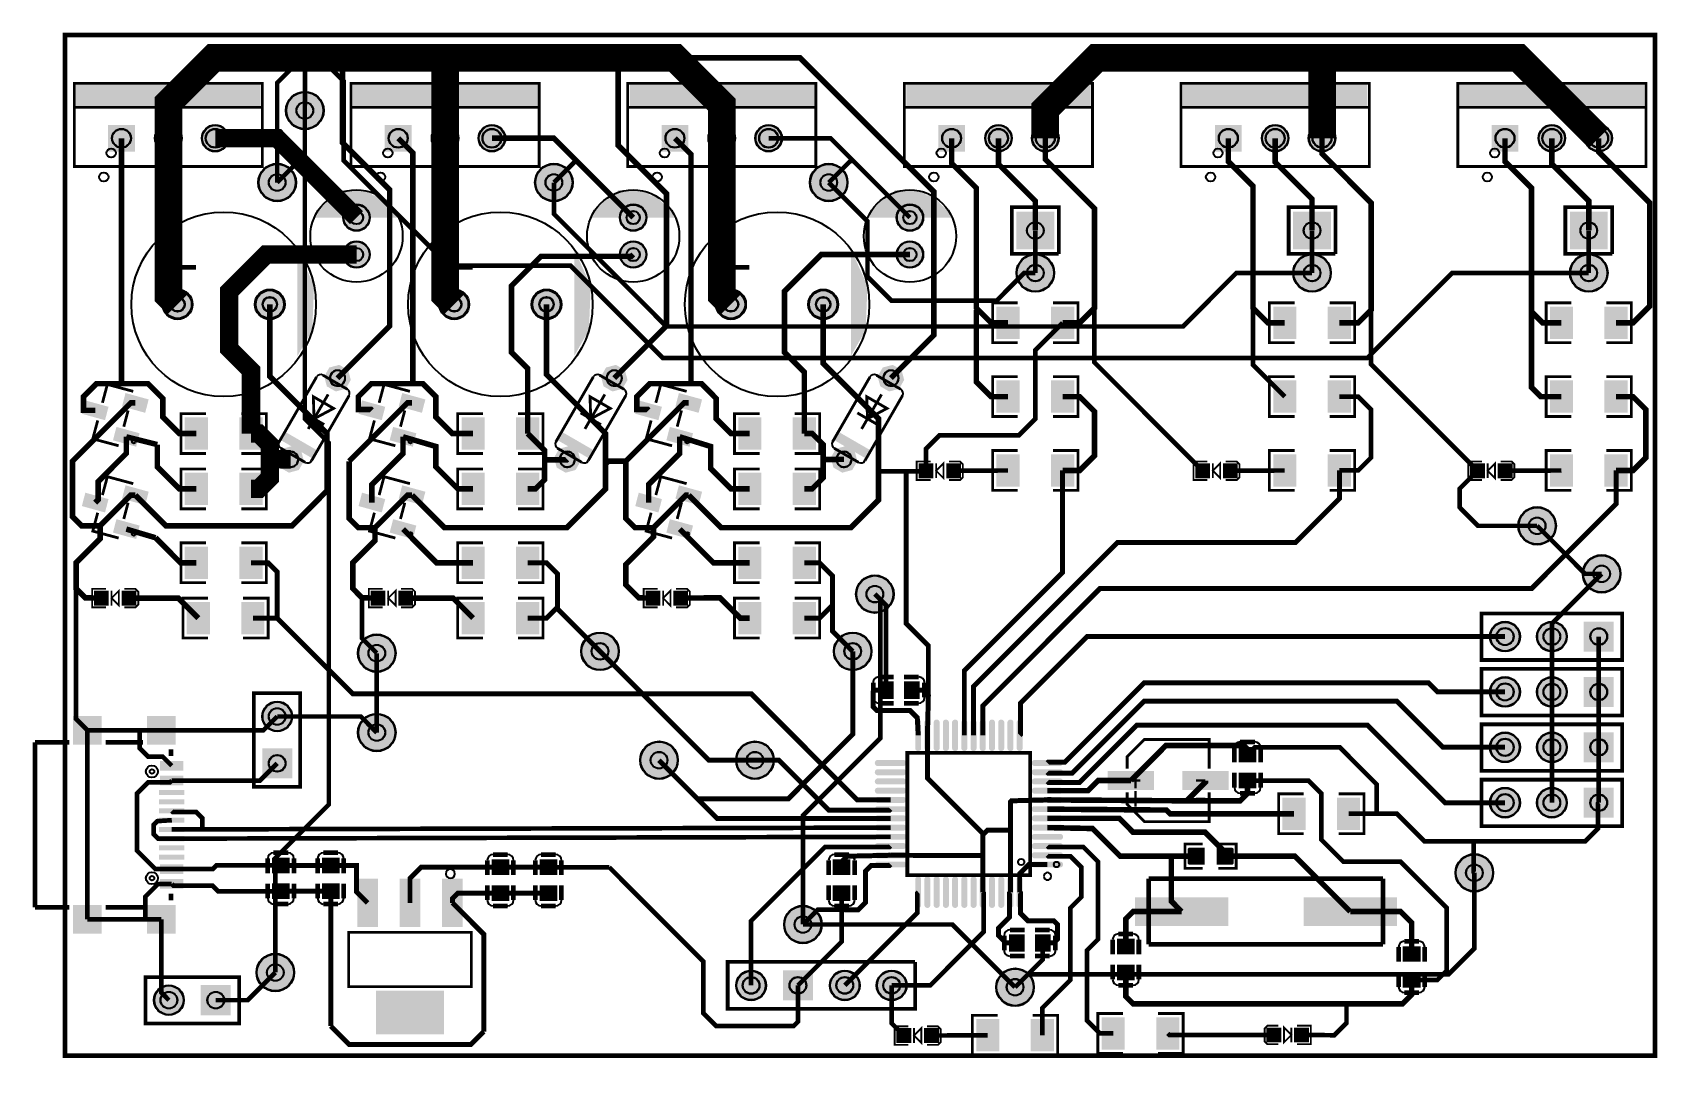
# Model space of a CAD drawing. Header units: millimetres. Extents: x 2.6 to 90.7, y -1.2 to 55.7.
import ezdxf

# ---------------------------------------------------------------- set-up
doc = ezdxf.new("R2010")
doc.units = ezdxf.units.MM
for name, color, linetype, true_color in [('BoardOutLine', 7, 'Continuous', 0xff00ff), ('BottomLayer', 7, 'Continuous', 0x0000ff), ('BottomSolderMaskLayer', 7, 'Continuous', 0xaa00ff), ('Document', 7, 'Continuous', 0xffffff), ('Multi-Layer', 7, 'Continuous', 0xc0c0c0), ('TopLayer', 7, 'Continuous', 0xff0000), ('TopPasteMaskLayer', 7, 'Continuous', 0x808080), ('TopSilkLayer', 7, 'Continuous', 0xffcc00), ('TopSolderMaskLayer', 7, 'Continuous', 0x800080)]:
    doc.layers.add(name, color=color, linetype=linetype, true_color=true_color)

msp = doc.modelspace()

# ---------------------------------------------------------------- hatches: boundary and pattern name
at = {"layer": 'BottomSolderMaskLayer'}
for points in [[(16.375, 51.5, 1), (18.425, 51.5, 1)], [(6.735, 50.725), (8.185, 50.725), (8.185, 49.275), (6.735, 49.275)], [(9.275, 50, 1), (10.725, 50, 1)], [(11.815, 50, 1), (13.265, 50, 1)], [(21.735, 50.725), (23.185, 50.725), (23.185, 49.275), (21.735, 49.275)], [(24.275, 50, 1), (25.725, 50, 1)], [(26.815, 50, 1), (28.265, 50, 1)], [(36.735, 50.725), (38.185, 50.725), (38.185, 49.275), (36.735, 49.275)], [(39.275, 50, 1), (40.725, 50, 1)], [(41.815, 50, 1), (43.265, 50, 1)], [(51.735, 50.725), (53.185, 50.725), (53.185, 49.275), (51.735, 49.275)], [(54.275, 50, 1), (55.725, 50, 1)], [(56.815, 50, 1), (58.265, 50, 1)], [(66.735, 50.725), (68.185, 50.725), (68.185, 49.275), (66.735, 49.275)], [(69.275, 50, 1), (70.725, 50, 1)], [(71.815, 50, 1), (73.265, 50, 1)], [(81.735, 50.725), (83.185, 50.725), (83.185, 49.275), (81.735, 49.275)], [(84.275, 50, 1), (85.725, 50, 1)], [(86.815, 50, 1), (88.265, 50, 1)], [(14.875, 47.6, 1), (16.925, 47.6, 1)], [(29.875, 47.6, 1), (31.925, 47.6, 1)], [(44.775, 47.6, 1), (46.826, 47.6, 1)], [(19.474, 45.7, 1), (20.925, 45.7, 1)], [(34.474, 45.7, 1), (35.925, 45.7, 1)], [(49.474, 45.7, 1), (50.925, 45.7, 1)], [(58.025, 46.025), (58.025, 43.975), (55.975, 43.975), (55.975, 46.025)], [(73.025, 46.025), (73.025, 43.975), (70.975, 43.975), (70.975, 46.025)], [(88.025, 46.025), (88.025, 43.975), (85.975, 43.975), (85.975, 46.025)], [(19.474, 43.7, 1), (20.925, 43.7, 1)], [(34.474, 43.7, 1), (35.925, 43.7, 1)], [(49.474, 43.7, 1), (50.925, 43.7, 1)], [(55.975, 42.7, 1), (58.025, 42.7, 1)], [(70.975, 42.7, 1), (73.025, 42.7, 1)], [(85.975, 42.7, 1), (88.025, 42.7, 1)], [(9.687, 41, 1), (11.313, 41, 1)], [(14.687, 41, 1), (16.313, 41, 1)], [(24.687, 41, 1), (26.313, 41, 1)], [(29.687, 41, 1), (31.313, 41, 1)], [(39.687, 41, 1), (41.313, 41, 1)], [(44.687, 41, 1), (46.313, 41, 1)], [(19.265, 37.721), (18.727, 37.577), (18.449, 37.095), (18.593, 36.557), (19.075, 36.278), (19.613, 36.422), (19.891, 36.905), (19.747, 37.442)], [(34.265, 37.721), (33.727, 37.577), (33.449, 37.095), (33.593, 36.557), (34.075, 36.278), (34.613, 36.422), (34.891, 36.905), (34.747, 37.443)], [(49.265, 37.721), (48.727, 37.577), (48.449, 37.095), (48.593, 36.557), (49.075, 36.278), (49.613, 36.422), (49.891, 36.905), (49.747, 37.443)], [(16.725, 33.322), (16.187, 33.178), (15.909, 32.695), (16.053, 32.158), (16.535, 31.879), (17.073, 32.023), (17.351, 32.505), (17.207, 33.043)], [(31.725, 33.322), (31.187, 33.178), (30.909, 32.695), (31.053, 32.157), (31.535, 31.879), (32.073, 32.023), (32.351, 32.505), (32.207, 33.043)], [(46.725, 33.322), (46.187, 33.178), (45.909, 32.695), (46.053, 32.157), (46.535, 31.879), (47.073, 32.023), (47.351, 32.505), (47.207, 33.043)], [(83.174, 29, 1), (85.225, 29, 1)], [(86.675, 26.4, 1), (88.725, 26.4, 1)], [(47.275, 25.3, 1), (49.325, 25.3, 1)], [(81.647, 23, 1), (83.273, 23, 1)], [(84.187, 23, 1), (85.813, 23, 1)], [(88.353, 22.187), (86.727, 22.187), (86.727, 23.813), (88.353, 23.813)], [(20.275, 22.1, 1), (22.325, 22.1, 1)], [(32.375, 22.2, 1), (34.425, 22.2, 1)], [(46.075, 22.2, 1), (48.125, 22.2, 1)], [(81.647, 20, 1), (83.273, 20, 1)], [(84.187, 20, 1), (85.813, 20, 1)], [(88.353, 19.187), (86.727, 19.187), (86.727, 20.813), (88.353, 20.813)], [(15.087, 18.67, 1), (16.713, 18.67, 1)], [(20.275, 17.8, 1), (22.325, 17.8, 1)], [(81.647, 17, 1), (83.273, 17, 1)], [(84.187, 17, 1), (85.813, 17, 1)], [(88.353, 16.187), (86.727, 16.187), (86.727, 17.813), (88.353, 17.813)], [(15.087, 16.943), (16.713, 16.943), (16.713, 15.317), (15.087, 15.317)], [(35.575, 16.3, 1), (37.625, 16.3, 1)], [(40.775, 16.3, 1), (42.826, 16.3, 1)], [(81.647, 14, 1), (83.273, 14, 1)], [(84.187, 14, 1), (85.813, 14, 1)], [(88.353, 13.187), (86.727, 13.187), (86.727, 14.813), (88.353, 14.813)], [(79.775, 10.2, 1), (81.826, 10.2, 1)], [(43.375, 7.4, 1), (45.425, 7.4, 1)], [(14.775, 4.8, 1), (16.826, 4.8, 1)], [(40.777, 4.1, 1), (42.403, 4.1, 1)], [(43.317, 4.913), (44.943, 4.913), (44.943, 3.287), (43.317, 3.287)], [(45.857, 4.1, 1), (47.483, 4.1, 1)], [(48.397, 4.1, 1), (50.023, 4.1, 1)], [(54.875, 4, 1), (56.925, 4, 1)], [(9.217, 3.3, 1), (10.843, 3.3, 1)], [(11.757, 2.487), (11.757, 4.113), (13.383, 4.113), (13.383, 2.487)]]:
    msp.add_hatch(color=256, dxfattribs=at).paths.add_polyline_path(points)
at = {"layer": 'Document'}
for points in [[(5, 51.7), (5, 52.9), (15, 52.9), (15, 51.7)], [(20, 51.7), (20, 52.9), (30, 52.9), (30, 51.7)], [(35, 51.7), (35, 52.9), (45, 52.9), (45, 51.7)], [(50, 51.7), (50, 52.9), (60, 52.9), (60, 51.7)], [(65, 51.7), (65, 52.9), (75, 52.9), (75, 51.7)], [(80, 51.7), (80, 52.9), (90, 52.9), (90, 51.7)], [(62.179, 15.136), (62.695, 15.136), (62.695, 15.136), (62.695, 15.264), (62.695, 15.264), (62.179, 15.264)], [(62.372, 14.77), (62.501, 14.77), (62.501, 14.77), (62.501, 15.63), (62.501, 15.63), (62.372, 15.63)], [(65.705, 15.136), (66.221, 15.136), (66.221, 15.136), (66.221, 15.264), (66.221, 15.264), (65.705, 15.264)]]:
    msp.add_hatch(color=256, dxfattribs=at).paths.add_polyline_path(points)
at = {"layer": 'Multi-Layer'}
for points in [[(6.76, 50.7), (8.16, 50.7), (8.16, 49.3), (6.76, 49.3)], [(9.3, 50, 1), (10.7, 50, 1)], [(11.84, 50, 1), (13.24, 50, 1)], [(21.76, 50.7), (23.16, 50.7), (23.16, 49.3), (21.76, 49.3)], [(24.3, 50, 1), (25.7, 50, 1)], [(26.84, 50, 1), (28.24, 50, 1)], [(36.76, 50.7), (38.16, 50.7), (38.16, 49.3), (36.76, 49.3)], [(39.3, 50, 1), (40.7, 50, 1)], [(41.84, 50, 1), (43.24, 50, 1)], [(51.76, 50.7), (53.16, 50.7), (53.16, 49.3), (51.76, 49.3)], [(54.3, 50, 1), (55.7, 50, 1)], [(56.84, 50, 1), (58.24, 50, 1)], [(66.76, 50.7), (68.16, 50.7), (68.16, 49.3), (66.76, 49.3)], [(69.3, 50, 1), (70.7, 50, 1)], [(71.84, 50, 1), (73.24, 50, 1)], [(81.76, 50.7), (83.16, 50.7), (83.16, 49.3), (81.76, 49.3)], [(84.3, 50, 1), (85.7, 50, 1)], [(86.84, 50, 1), (88.24, 50, 1)], [(19.5, 45.7, 1), (20.9, 45.7, 1)], [(34.5, 45.7, 1), (35.9, 45.7, 1)], [(49.5, 45.7, 1), (50.9, 45.7, 1)], [(58, 46), (58, 44), (56, 44), (56, 46)], [(73, 46), (73, 44), (71, 44), (71, 46)], [(88, 46), (88, 44), (86, 44), (86, 46)], [(19.5, 43.7, 1), (20.9, 43.7, 1)], [(34.5, 43.7, 1), (35.9, 43.7, 1)], [(49.5, 43.7, 1), (50.9, 43.7, 1)], [(9.738, 41, 1), (11.262, 41, 1)], [(14.738, 41, 1), (16.262, 41, 1)], [(24.738, 41, 1), (26.262, 41, 1)], [(29.738, 41, 1), (31.262, 41, 1)], [(39.738, 41, 1), (41.262, 41, 1)], [(44.738, 41, 1), (46.262, 41, 1)], [(19.261, 37.694), (18.744, 37.555), (18.476, 37.091), (18.615, 36.574), (19.079, 36.306), (19.596, 36.444), (19.864, 36.908), (19.725, 37.426)], [(34.261, 37.694), (33.744, 37.555), (33.476, 37.091), (33.615, 36.574), (34.079, 36.306), (34.596, 36.444), (34.864, 36.908), (34.725, 37.426)], [(49.261, 37.694), (48.744, 37.555), (48.476, 37.091), (48.615, 36.574), (49.079, 36.306), (49.596, 36.444), (49.864, 36.908), (49.725, 37.426)], [(16.721, 33.294), (16.204, 33.156), (15.936, 32.692), (16.075, 32.174), (16.539, 31.906), (17.056, 32.045), (17.324, 32.509), (17.185, 33.026)], [(31.721, 33.294), (31.204, 33.156), (30.936, 32.692), (31.075, 32.174), (31.539, 31.906), (32.056, 32.045), (32.324, 32.509), (32.185, 33.026)], [(46.721, 33.294), (46.204, 33.156), (45.936, 32.692), (46.075, 32.174), (46.539, 31.906), (47.056, 32.045), (47.324, 32.509), (47.185, 33.026)], [(81.673, 23, 1), (83.247, 23, 1)], [(84.213, 23, 1), (85.787, 23, 1)], [(88.327, 22.213), (86.753, 22.213), (86.753, 23.787), (88.327, 23.787)], [(81.673, 20, 1), (83.247, 20, 1)], [(84.213, 20, 1), (85.787, 20, 1)], [(88.327, 19.213), (86.753, 19.213), (86.753, 20.787), (88.327, 20.787)], [(15.113, 18.67, 1), (16.687, 18.67, 1)], [(81.673, 17, 1), (83.247, 17, 1)], [(84.213, 17, 1), (85.787, 17, 1)], [(88.327, 16.213), (86.753, 16.213), (86.753, 17.787), (88.327, 17.787)], [(15.113, 16.917), (16.687, 16.917), (16.687, 15.343), (15.113, 15.343)], [(81.673, 14, 1), (83.247, 14, 1)], [(84.213, 14, 1), (85.787, 14, 1)], [(88.327, 13.213), (86.753, 13.213), (86.753, 14.787), (88.327, 14.787)], [(40.803, 4.1, 1), (42.377, 4.1, 1)], [(43.343, 4.887), (44.917, 4.887), (44.917, 3.313), (43.343, 3.313)], [(45.883, 4.1, 1), (47.457, 4.1, 1)], [(48.423, 4.1, 1), (49.997, 4.1, 1)], [(9.243, 3.3, 1), (10.817, 3.3, 1)], [(11.783, 2.513), (11.783, 4.087), (13.357, 4.087), (13.357, 2.513)]]:
    msp.add_hatch(color=256, dxfattribs=at).paths.add_polyline_path(points)
at = {"layer": 'TopLayer'}
for points in [[(56.125, 40.85), (56.125, 39.15), (54.917, 39.15), (54.917, 40.85)], [(57.875, 40.85), (57.875, 39.15), (59.083, 39.15), (59.083, 40.85)], [(71.125, 40.85), (71.125, 39.15), (69.917, 39.15), (69.917, 40.85)], [(72.875, 40.85), (72.875, 39.15), (74.083, 39.15), (74.083, 40.85)], [(86.125, 40.85), (86.125, 39.15), (84.917, 39.15), (84.917, 40.85)], [(87.875, 40.85), (87.875, 39.15), (89.083, 39.15), (89.083, 40.85)], [(7.699, 36.159), (8.906, 35.835), (8.725, 35.159), (7.518, 35.482)], [(22.699, 36.159), (23.906, 35.835), (23.725, 35.159), (22.518, 35.482)], [(37.699, 36.159), (38.906, 35.835), (38.725, 35.159), (37.518, 35.482)], [(56.125, 36.85), (56.125, 35.15), (54.917, 35.15), (54.917, 36.85)], [(57.875, 36.85), (57.875, 35.15), (59.083, 35.15), (59.083, 36.85)], [(71.125, 36.85), (71.125, 35.15), (69.917, 35.15), (69.917, 36.85)], [(72.875, 36.85), (72.875, 35.15), (74.083, 35.15), (74.083, 36.85)], [(86.125, 36.85), (86.125, 35.15), (84.917, 35.15), (84.917, 36.85)], [(87.875, 36.85), (87.875, 35.15), (89.083, 35.15), (89.083, 36.85)], [(5.521, 35.759), (6.728, 35.435), (6.547, 34.759), (5.34, 35.082)], [(20.521, 35.759), (21.728, 35.435), (21.547, 34.759), (20.34, 35.082)], [(35.521, 35.759), (36.728, 35.435), (36.547, 34.759), (35.34, 35.082)], [(12.125, 33.15), (12.125, 34.85), (10.917, 34.85), (10.917, 33.15)], [(13.875, 33.15), (13.875, 34.85), (15.083, 34.85), (15.083, 33.15)], [(27.125, 33.15), (27.125, 34.85), (25.917, 34.85), (25.917, 33.15)], [(28.875, 33.15), (28.875, 34.85), (30.083, 34.85), (30.083, 33.15)], [(42.125, 33.15), (42.125, 34.85), (40.917, 34.85), (40.917, 33.15)], [(43.875, 33.15), (43.875, 34.85), (45.083, 34.85), (45.083, 33.15)], [(7.207, 34.323), (8.414, 34), (8.233, 33.324), (7.026, 33.647)], [(22.207, 34.323), (23.414, 34), (23.233, 33.324), (22.026, 33.647)], [(37.207, 34.323), (38.414, 34), (38.233, 33.324), (37.026, 33.647)], [(56.125, 31.15), (56.125, 32.85), (54.917, 32.85), (54.917, 31.15)], [(57.875, 31.15), (57.875, 32.85), (59.083, 32.85), (59.083, 31.15)], [(71.125, 31.15), (71.125, 32.85), (69.917, 32.85), (69.917, 31.15)], [(72.875, 31.15), (72.875, 32.85), (74.083, 32.85), (74.083, 31.15)], [(86.125, 31.15), (86.125, 32.85), (84.917, 32.85), (84.917, 31.15)], [(87.875, 31.15), (87.875, 32.85), (89.083, 32.85), (89.083, 31.15)], [(12.125, 30.15), (12.125, 31.85), (10.917, 31.85), (10.917, 30.15)], [(13.875, 30.15), (13.875, 31.85), (15.083, 31.85), (15.083, 30.15)], [(27.125, 30.15), (27.125, 31.85), (25.917, 31.85), (25.917, 30.15)], [(28.875, 30.15), (28.875, 31.85), (30.083, 31.85), (30.083, 30.15)], [(42.125, 30.15), (42.125, 31.85), (40.917, 31.85), (40.917, 30.15)], [(43.875, 30.15), (43.875, 31.85), (45.083, 31.85), (45.083, 30.15)], [(50.72, 32.333), (51.42, 32.333), (51.42, 31.633), (50.72, 31.633)], [(52.22, 32.333), (52.92, 32.333), (52.92, 31.633), (52.22, 31.633)], [(65.72, 32.333), (66.42, 32.333), (66.42, 31.633), (65.72, 31.633)], [(67.22, 32.333), (67.92, 32.333), (67.92, 31.633), (67.22, 31.633)], [(80.62, 32.333), (81.32, 32.333), (81.32, 31.633), (80.62, 31.633)], [(82.12, 32.333), (82.82, 32.333), (82.82, 31.633), (82.12, 31.633)], [(7.699, 31.159), (8.906, 30.835), (8.725, 30.159), (7.518, 30.482)], [(22.699, 31.159), (23.906, 30.835), (23.725, 30.159), (22.518, 30.482)], [(37.699, 31.159), (38.906, 30.835), (38.725, 30.159), (37.518, 30.482)], [(5.521, 30.759), (6.728, 30.435), (6.547, 29.759), (5.34, 30.082)], [(20.521, 30.759), (21.728, 30.435), (21.547, 29.759), (20.34, 30.082)], [(35.521, 30.759), (36.728, 30.435), (36.547, 29.759), (35.34, 30.082)], [(7.207, 29.323), (8.414, 29), (8.233, 28.324), (7.026, 28.647)], [(22.207, 29.323), (23.414, 29), (23.233, 28.324), (22.026, 28.647)], [(37.207, 29.323), (38.414, 29), (38.233, 28.324), (37.026, 28.647)], [(12.125, 26.15), (12.125, 27.85), (10.917, 27.85), (10.917, 26.15)], [(13.875, 26.15), (13.875, 27.85), (15.083, 27.85), (15.083, 26.15)], [(27.125, 26.15), (27.125, 27.85), (25.917, 27.85), (25.917, 26.15)], [(28.875, 26.15), (28.875, 27.85), (30.083, 27.85), (30.083, 26.15)], [(42.125, 26.15), (42.125, 27.85), (40.917, 27.85), (40.917, 26.15)], [(43.875, 26.15), (43.875, 27.85), (45.083, 27.85), (45.083, 26.15)], [(6.02, 25.433), (6.72, 25.433), (6.72, 24.733), (6.02, 24.733)], [(7.52, 25.433), (8.22, 25.433), (8.22, 24.733), (7.52, 24.733)], [(12.225, 23.15), (12.225, 24.85), (11.017, 24.85), (11.017, 23.15)], [(13.975, 23.15), (13.975, 24.85), (15.183, 24.85), (15.183, 23.15)], [(21.02, 25.433), (21.72, 25.433), (21.72, 24.733), (21.02, 24.733)], [(22.52, 25.433), (23.22, 25.433), (23.22, 24.733), (22.52, 24.733)], [(27.125, 23.15), (27.125, 24.85), (25.917, 24.85), (25.917, 23.15)], [(28.875, 23.15), (28.875, 24.85), (30.083, 24.85), (30.083, 23.15)], [(35.92, 25.433), (36.62, 25.433), (36.62, 24.733), (35.92, 24.733)], [(37.42, 25.433), (38.12, 25.433), (38.12, 24.733), (37.42, 24.733)], [(42.125, 23.15), (42.125, 24.85), (40.917, 24.85), (40.917, 23.15)], [(43.875, 23.15), (43.875, 24.85), (45.083, 24.85), (45.083, 23.15)], [(48.5, 20.55), (49.3, 20.55), (49.3, 19.65), (48.5, 19.65)], [(49.9, 20.55), (50.7, 20.55), (50.7, 19.65), (49.9, 19.65)], [(6.363, 18.67), (6.363, 17.17), (4.863, 17.17), (4.863, 18.67)], [(10.363, 18.67), (10.363, 17.17), (8.863, 17.17), (8.863, 18.67)], [(50.785, 17.035, -0.785398), (50.515, 17.035), (50.515, 18.265, -0.785398), (50.785, 18.265)], [(51.285, 17.035, -0.785398), (51.015, 17.035), (51.015, 18.265, -0.785398), (51.285, 18.265)], [(51.785, 17.035, -0.785398), (51.515, 17.035), (51.515, 18.265, -0.785398), (51.785, 18.265)], [(52.285, 17.035, -0.785398), (52.015, 17.035), (52.015, 18.265, -0.785398), (52.285, 18.265)], [(52.785, 17.035, -0.785398), (52.515, 17.035), (52.515, 18.265, -0.785398), (52.785, 18.265)], [(53.285, 17.035, -0.785398), (53.015, 17.035), (53.015, 18.265, -0.785398), (53.285, 18.265)], [(53.785, 17.035, -0.785398), (53.515, 17.035), (53.515, 18.265, -0.785398), (53.785, 18.265)], [(54.285, 17.035, -0.785398), (54.015, 17.035), (54.015, 18.265, -0.785398), (54.285, 18.265)], [(54.785, 17.035, -0.785398), (54.515, 17.035), (54.515, 18.265, -0.785398), (54.785, 18.265)], [(55.285, 17.035, -0.785398), (55.015, 17.035), (55.015, 18.265, -0.785398), (55.285, 18.265)], [(55.785, 17.035, -0.785398), (55.515, 17.035), (55.515, 18.265, -0.785398), (55.785, 18.265)], [(56.285, 17.035, -0.785398), (56.015, 17.035), (56.015, 18.265, -0.785398), (56.285, 18.265)], [(68.95, 17), (68.95, 16.2), (68.05, 16.2), (68.05, 17)], [(10.762, 16.25), (10.762, 15.75), (9.612, 15.75), (9.612, 16.25)], [(48.535, 16.015, -0.785398), (48.535, 16.285), (49.765, 16.285, -0.785398), (49.765, 16.015)], [(57.035, 16.015, -0.785398), (57.035, 16.285), (58.265, 16.285, -0.785398), (58.265, 16.015)], [(10.762, 15.45), (10.762, 14.95), (9.612, 14.95), (9.612, 15.45)], [(48.535, 15.515, -0.785398), (48.535, 15.785), (49.765, 15.785, -0.785398), (49.765, 15.515)], [(48.535, 15.015, -0.785398), (48.535, 15.285), (49.765, 15.285, -0.785398), (49.765, 15.015)], [(57.035, 15.515, -0.785398), (57.035, 15.785), (58.265, 15.785, -0.785398), (58.265, 15.515)], [(57.035, 15.015, -0.785398), (57.035, 15.285), (58.265, 15.285, -0.785398), (58.265, 15.015)], [(60.95, 15.69), (63.41, 15.69), (63.41, 14.71), (60.95, 14.71)], [(64.99, 15.69), (67.45, 15.69), (67.45, 14.71), (64.99, 14.71)], [(68.95, 15.6), (68.95, 14.8), (68.05, 14.8), (68.05, 15.6)], [(10.762, 14.68), (10.762, 14.42), (9.612, 14.42), (9.612, 14.68)], [(10.762, 14.18), (10.762, 13.92), (9.612, 13.92), (9.612, 14.18)], [(48.535, 14.515, -0.785398), (48.535, 14.785), (49.765, 14.785, -0.785398), (49.765, 14.515)], [(48.535, 14.015, -0.785398), (48.535, 14.285), (49.765, 14.285, -0.785398), (49.765, 14.015)], [(57.035, 14.515, -0.785398), (57.035, 14.785), (58.265, 14.785, -0.785398), (58.265, 14.515)], [(57.035, 14.015, -0.785398), (57.035, 14.285), (58.265, 14.285, -0.785398), (58.265, 14.015)], [(71.625, 12.55), (71.625, 14.25), (70.417, 14.25), (70.417, 12.55)], [(73.375, 12.55), (73.375, 14.25), (74.583, 14.25), (74.583, 12.55)], [(10.762, 13.68), (10.762, 13.42), (9.612, 13.42), (9.612, 13.68)], [(48.535, 13.515, -0.785398), (48.535, 13.785), (49.765, 13.785, -0.785398), (49.765, 13.515)], [(48.535, 13.015, -0.785398), (48.535, 13.285), (49.765, 13.285, -0.785398), (49.765, 13.015)], [(57.035, 13.515, -0.785398), (57.035, 13.785), (58.265, 13.785, -0.785398), (58.265, 13.515)], [(57.035, 13.015, -0.785398), (57.035, 13.285), (58.265, 13.285, -0.785398), (58.265, 13.015)], [(10.762, 13.18), (10.762, 12.92), (9.612, 12.92), (9.612, 13.18)], [(10.762, 12.68), (10.762, 12.42), (9.612, 12.42), (9.612, 12.68)], [(48.535, 12.515, -0.785398), (48.535, 12.785), (49.765, 12.785, -0.785398), (49.765, 12.515)], [(57.035, 12.515, -0.785398), (57.035, 12.785), (58.265, 12.785, -0.785398), (58.265, 12.515)], [(10.762, 12.18), (10.762, 11.92), (9.612, 11.92), (9.612, 12.18)], [(10.762, 11.68), (10.762, 11.42), (9.612, 11.42), (9.612, 11.68)], [(48.535, 12.015, -0.785398), (48.535, 12.285), (49.765, 12.285, -0.785398), (49.765, 12.015)], [(48.535, 11.515, -0.785398), (48.535, 11.785), (49.765, 11.785, -0.785398), (49.765, 11.515)], [(57.035, 12.015, -0.785398), (57.035, 12.285), (58.265, 12.285, -0.785398), (58.265, 12.015)], [(57.035, 11.515, -0.785398), (57.035, 11.785), (58.265, 11.785, -0.785398), (58.265, 11.515)], [(66.15, 11.532), (66.15, 10.668), (65.344, 10.668), (65.344, 11.532)], [(66.85, 11.532), (66.85, 10.668), (67.656, 10.668), (67.656, 11.532)], [(10.762, 11.18), (10.762, 10.92), (9.612, 10.92), (9.612, 11.18)], [(10.762, 10.65), (10.762, 10.15), (9.612, 10.15), (9.612, 10.65)], [(15.65, 10.2), (15.65, 11), (16.55, 11), (16.55, 10.2)], [(18.35, 10.2), (18.35, 11), (19.25, 11), (19.25, 10.2)], [(27.55, 10.1), (27.55, 10.9), (28.45, 10.9), (28.45, 10.1)], [(30.15, 10.1), (30.15, 10.9), (31.05, 10.9), (31.05, 10.1)], [(46.05, 10.1), (46.05, 10.9), (46.95, 10.9), (46.95, 10.1)], [(48.535, 11.015, -0.785398), (48.535, 11.285), (49.765, 11.285, -0.785398), (49.765, 11.015)], [(48.535, 10.515, -0.785398), (48.535, 10.785), (49.765, 10.785, -0.785398), (49.765, 10.515)], [(57.035, 11.015, -0.785398), (57.035, 11.285), (58.265, 11.285, -0.785398), (58.265, 11.015)], [(57.035, 10.515, -0.785398), (57.035, 10.785), (58.265, 10.785, -0.785398), (58.265, 10.515)], [(10.762, 9.85), (10.762, 9.35), (9.612, 9.35), (9.612, 9.85)], [(20.25, 7.32), (20.25, 9.82), (21.35, 9.82), (21.35, 7.32)], [(22.55, 7.32), (22.55, 9.82), (23.65, 9.82), (23.65, 7.32)], [(24.85, 7.32), (24.85, 9.82), (25.95, 9.82), (25.95, 7.32)], [(50.785, 8.535, -0.785398), (50.515, 8.535), (50.515, 9.765, -0.785398), (50.785, 9.765)], [(51.285, 8.535, -0.785398), (51.015, 8.535), (51.015, 9.765, -0.785398), (51.285, 9.765)], [(51.785, 8.535, -0.785398), (51.515, 8.535), (51.515, 9.765, -0.785398), (51.785, 9.765)], [(52.285, 8.535, -0.785398), (52.015, 8.535), (52.015, 9.765, -0.785398), (52.285, 9.765)], [(52.785, 8.535, -0.785398), (52.515, 8.535), (52.515, 9.765, -0.785398), (52.785, 9.765)], [(53.285, 8.535, -0.785398), (53.015, 8.535), (53.015, 9.765, -0.785398), (53.285, 9.765)], [(53.785, 8.535, -0.785398), (53.515, 8.535), (53.515, 9.765, -0.785398), (53.785, 9.765)], [(54.285, 8.535, -0.785398), (54.015, 8.535), (54.015, 9.765, -0.785398), (54.285, 9.765)], [(54.785, 8.535, -0.785398), (54.515, 8.535), (54.515, 9.765, -0.785398), (54.785, 9.765)], [(55.285, 8.535, -0.785398), (55.015, 8.535), (55.015, 9.765, -0.785398), (55.285, 9.765)], [(55.785, 8.535, -0.785398), (55.515, 8.535), (55.515, 9.765, -0.785398), (55.785, 9.765)], [(56.285, 8.535, -0.785398), (56.015, 8.535), (56.015, 9.765, -0.785398), (56.285, 9.765)], [(15.65, 8.8), (15.65, 9.6), (16.55, 9.6), (16.55, 8.8)], [(18.35, 8.8), (18.35, 9.6), (19.25, 9.6), (19.25, 8.8)], [(27.55, 8.7), (27.55, 9.5), (28.45, 9.5), (28.45, 8.7)], [(30.15, 8.7), (30.15, 9.5), (31.05, 9.5), (31.05, 8.7)], [(46.05, 8.7), (46.05, 9.5), (46.95, 9.5), (46.95, 8.7)], [(62.431, 8.85), (67.431, 8.85), (67.431, 7.35), (62.431, 7.35)], [(71.572, 8.85), (76.572, 8.85), (76.572, 7.35), (71.572, 7.35)], [(6.363, 8.43), (6.363, 6.93), (4.863, 6.93), (4.863, 8.43)], [(10.363, 8.43), (10.363, 6.93), (8.863, 6.93), (8.863, 8.43)], [(56.4, 5.95), (55.6, 5.95), (55.6, 6.85), (56.4, 6.85)], [(57.8, 5.95), (57, 5.95), (57, 6.85), (57.8, 6.85)], [(61.45, 5.8), (61.45, 6.6), (62.35, 6.6), (62.35, 5.8)], [(76.95, 5.4), (76.95, 6.2), (77.85, 6.2), (77.85, 5.4)], [(61.45, 4.4), (61.45, 5.2), (62.35, 5.2), (62.35, 4.4)], [(76.95, 4), (76.95, 4.8), (77.85, 4.8), (77.85, 4)], [(21.3, 1.46), (21.3, 3.8), (24.9, 3.8), (24.9, 1.46)], [(55.025, 0.55), (55.025, 2.25), (53.817, 2.25), (53.817, 0.55)], [(56.775, 0.55), (56.775, 2.25), (57.983, 2.25), (57.983, 0.55)], [(61.825, 2.35), (61.825, 0.65), (60.617, 0.65), (60.617, 2.35)], [(63.575, 2.35), (63.575, 0.65), (64.783, 0.65), (64.783, 2.35)], [(70.28, 1.067), (69.58, 1.067), (69.58, 1.767), (70.28, 1.767)], [(71.78, 1.067), (71.08, 1.067), (71.08, 1.767), (71.78, 1.767)], [(49.52, 1.733), (50.22, 1.733), (50.22, 1.033), (49.52, 1.033)], [(51.02, 1.733), (51.72, 1.733), (51.72, 1.033), (51.02, 1.033)]]:
    msp.add_hatch(color=256, dxfattribs=at).paths.add_polyline_path(points)
at = {"layer": 'TopPasteMaskLayer'}
for points in [[(56.125, 40.75), (56.125, 40.389), (56.025, 40.289), (55.814, 40.289), (55.714, 40.189), (55.714, 39.811), (55.814, 39.711), (56.025, 39.711), (56.125, 39.611), (56.125, 39.25), (56.025, 39.15), (55.017, 39.15), (54.917, 39.25), (54.917, 40.75), (55.017, 40.85), (56.025, 40.85)], [(57.875, 40.75), (57.875, 40.389), (57.975, 40.289), (58.186, 40.289), (58.286, 40.189), (58.286, 39.811), (58.186, 39.711), (57.975, 39.711), (57.875, 39.611), (57.875, 39.25), (57.975, 39.15), (58.983, 39.15), (59.083, 39.25), (59.083, 40.75), (58.983, 40.85), (57.975, 40.85)], [(71.125, 40.75), (71.125, 40.389), (71.025, 40.289), (70.814, 40.289), (70.714, 40.189), (70.714, 39.811), (70.814, 39.711), (71.025, 39.711), (71.125, 39.611), (71.125, 39.25), (71.025, 39.15), (70.017, 39.15), (69.917, 39.25), (69.917, 40.75), (70.017, 40.85), (71.025, 40.85)], [(72.875, 40.75), (72.875, 40.389), (72.975, 40.289), (73.186, 40.289), (73.286, 40.189), (73.286, 39.811), (73.186, 39.711), (72.975, 39.711), (72.875, 39.611), (72.875, 39.25), (72.975, 39.15), (73.983, 39.15), (74.083, 39.25), (74.083, 40.75), (73.983, 40.85), (72.975, 40.85)], [(86.125, 40.75), (86.125, 40.389), (86.025, 40.289), (85.814, 40.289), (85.714, 40.189), (85.714, 39.811), (85.814, 39.711), (86.025, 39.711), (86.125, 39.611), (86.125, 39.25), (86.025, 39.15), (85.017, 39.15), (84.917, 39.25), (84.917, 40.75), (85.017, 40.85), (86.025, 40.85)], [(87.875, 40.75), (87.875, 40.389), (87.975, 40.289), (88.186, 40.289), (88.286, 40.189), (88.286, 39.811), (88.186, 39.711), (87.975, 39.711), (87.875, 39.611), (87.875, 39.25), (87.975, 39.15), (88.983, 39.15), (89.083, 39.25), (89.083, 40.75), (88.983, 40.85), (87.975, 40.85)], [(7.699, 36.159), (8.906, 35.835), (8.725, 35.159), (7.518, 35.482)], [(22.699, 36.159), (23.906, 35.835), (23.725, 35.159), (22.518, 35.482)], [(37.699, 36.159), (38.906, 35.835), (38.725, 35.159), (37.518, 35.482)], [(56.125, 36.75), (56.125, 36.389), (56.025, 36.289), (55.814, 36.289), (55.714, 36.189), (55.714, 35.811), (55.814, 35.711), (56.025, 35.711), (56.125, 35.611), (56.125, 35.25), (56.025, 35.15), (55.017, 35.15), (54.917, 35.25), (54.917, 36.75), (55.017, 36.85), (56.025, 36.85)], [(57.875, 36.75), (57.875, 36.389), (57.975, 36.289), (58.186, 36.289), (58.286, 36.189), (58.286, 35.811), (58.186, 35.711), (57.975, 35.711), (57.875, 35.611), (57.875, 35.25), (57.975, 35.15), (58.983, 35.15), (59.083, 35.25), (59.083, 36.75), (58.983, 36.85), (57.975, 36.85)], [(71.125, 36.75), (71.125, 36.389), (71.025, 36.289), (70.814, 36.289), (70.714, 36.189), (70.714, 35.811), (70.814, 35.711), (71.025, 35.711), (71.125, 35.611), (71.125, 35.25), (71.025, 35.15), (70.017, 35.15), (69.917, 35.25), (69.917, 36.75), (70.017, 36.85), (71.025, 36.85)], [(72.875, 36.75), (72.875, 36.389), (72.975, 36.289), (73.186, 36.289), (73.286, 36.189), (73.286, 35.811), (73.186, 35.711), (72.975, 35.711), (72.875, 35.611), (72.875, 35.25), (72.975, 35.15), (73.983, 35.15), (74.083, 35.25), (74.083, 36.75), (73.983, 36.85), (72.975, 36.85)], [(86.125, 36.75), (86.125, 36.389), (86.025, 36.289), (85.814, 36.289), (85.714, 36.189), (85.714, 35.811), (85.814, 35.711), (86.025, 35.711), (86.125, 35.611), (86.125, 35.25), (86.025, 35.15), (85.017, 35.15), (84.917, 35.25), (84.917, 36.75), (85.017, 36.85), (86.025, 36.85)], [(87.875, 36.75), (87.875, 36.389), (87.975, 36.289), (88.186, 36.289), (88.286, 36.189), (88.286, 35.811), (88.186, 35.711), (87.975, 35.711), (87.875, 35.611), (87.875, 35.25), (87.975, 35.15), (88.983, 35.15), (89.083, 35.25), (89.083, 36.75), (88.983, 36.85), (87.975, 36.85)], [(5.521, 35.759), (6.728, 35.435), (6.547, 34.759), (5.34, 35.082)], [(20.521, 35.759), (21.728, 35.435), (21.547, 34.759), (20.34, 35.082)], [(35.521, 35.759), (36.728, 35.435), (36.547, 34.759), (35.34, 35.082)], [(12.125, 33.25), (12.125, 33.611), (12.025, 33.711), (11.814, 33.711), (11.714, 33.811), (11.714, 34.189), (11.814, 34.289), (12.025, 34.289), (12.125, 34.389), (12.125, 34.75), (12.025, 34.85), (11.017, 34.85), (10.917, 34.75), (10.917, 33.25), (11.017, 33.15), (12.025, 33.15)], [(13.875, 33.25), (13.875, 33.611), (13.975, 33.711), (14.186, 33.711), (14.286, 33.811), (14.286, 34.189), (14.186, 34.289), (13.975, 34.289), (13.875, 34.389), (13.875, 34.75), (13.975, 34.85), (14.983, 34.85), (15.083, 34.75), (15.083, 33.25), (14.983, 33.15), (13.975, 33.15)], [(27.125, 33.25), (27.125, 33.611), (27.025, 33.711), (26.814, 33.711), (26.714, 33.811), (26.714, 34.189), (26.814, 34.289), (27.025, 34.289), (27.125, 34.389), (27.125, 34.75), (27.025, 34.85), (26.017, 34.85), (25.917, 34.75), (25.917, 33.25), (26.017, 33.15), (27.025, 33.15)], [(28.875, 33.25), (28.875, 33.611), (28.975, 33.711), (29.186, 33.711), (29.286, 33.811), (29.286, 34.189), (29.186, 34.289), (28.975, 34.289), (28.875, 34.389), (28.875, 34.75), (28.975, 34.85), (29.983, 34.85), (30.083, 34.75), (30.083, 33.25), (29.983, 33.15), (28.975, 33.15)], [(42.125, 33.25), (42.125, 33.611), (42.025, 33.711), (41.814, 33.711), (41.714, 33.811), (41.714, 34.189), (41.814, 34.289), (42.025, 34.289), (42.125, 34.389), (42.125, 34.75), (42.025, 34.85), (41.017, 34.85), (40.917, 34.75), (40.917, 33.25), (41.017, 33.15), (42.025, 33.15)], [(43.875, 33.25), (43.875, 33.611), (43.975, 33.711), (44.186, 33.711), (44.286, 33.811), (44.286, 34.189), (44.186, 34.289), (43.975, 34.289), (43.875, 34.389), (43.875, 34.75), (43.975, 34.85), (44.983, 34.85), (45.083, 34.75), (45.083, 33.25), (44.983, 33.15), (43.975, 33.15)], [(7.207, 34.323), (8.414, 34), (8.233, 33.324), (7.026, 33.647)], [(22.207, 34.323), (23.414, 34), (23.233, 33.324), (22.026, 33.647)], [(37.207, 34.323), (38.414, 34), (38.233, 33.324), (37.026, 33.647)], [(56.125, 31.25), (56.125, 31.611), (56.025, 31.711), (55.814, 31.711), (55.714, 31.811), (55.714, 32.189), (55.814, 32.289), (56.025, 32.289), (56.125, 32.389), (56.125, 32.75), (56.025, 32.85), (55.017, 32.85), (54.917, 32.75), (54.917, 31.25), (55.017, 31.15), (56.025, 31.15)], [(57.875, 31.25), (57.875, 31.611), (57.975, 31.711), (58.186, 31.711), (58.286, 31.811), (58.286, 32.189), (58.186, 32.289), (57.975, 32.289), (57.875, 32.389), (57.875, 32.75), (57.975, 32.85), (58.983, 32.85), (59.083, 32.75), (59.083, 31.25), (58.983, 31.15), (57.975, 31.15)], [(71.125, 31.25), (71.125, 31.611), (71.025, 31.711), (70.814, 31.711), (70.714, 31.811), (70.714, 32.189), (70.814, 32.289), (71.025, 32.289), (71.125, 32.389), (71.125, 32.75), (71.025, 32.85), (70.017, 32.85), (69.917, 32.75), (69.917, 31.25), (70.017, 31.15), (71.025, 31.15)], [(72.875, 31.25), (72.875, 31.611), (72.975, 31.711), (73.186, 31.711), (73.286, 31.811), (73.286, 32.189), (73.186, 32.289), (72.975, 32.289), (72.875, 32.389), (72.875, 32.75), (72.975, 32.85), (73.983, 32.85), (74.083, 32.75), (74.083, 31.25), (73.983, 31.15), (72.975, 31.15)], [(86.125, 31.25), (86.125, 31.611), (86.025, 31.711), (85.814, 31.711), (85.714, 31.811), (85.714, 32.189), (85.814, 32.289), (86.025, 32.289), (86.125, 32.389), (86.125, 32.75), (86.025, 32.85), (85.017, 32.85), (84.917, 32.75), (84.917, 31.25), (85.017, 31.15), (86.025, 31.15)], [(87.875, 31.25), (87.875, 31.611), (87.975, 31.711), (88.186, 31.711), (88.286, 31.811), (88.286, 32.189), (88.186, 32.289), (87.975, 32.289), (87.875, 32.389), (87.875, 32.75), (87.975, 32.85), (88.983, 32.85), (89.083, 32.75), (89.083, 31.25), (88.983, 31.15), (87.975, 31.15)], [(12.125, 30.25), (12.125, 30.611), (12.025, 30.711), (11.814, 30.711), (11.714, 30.811), (11.714, 31.189), (11.814, 31.289), (12.025, 31.289), (12.125, 31.389), (12.125, 31.75), (12.025, 31.85), (11.017, 31.85), (10.917, 31.75), (10.917, 30.25), (11.017, 30.15), (12.025, 30.15)], [(13.875, 30.25), (13.875, 30.611), (13.975, 30.711), (14.186, 30.711), (14.286, 30.811), (14.286, 31.189), (14.186, 31.289), (13.975, 31.289), (13.875, 31.389), (13.875, 31.75), (13.975, 31.85), (14.983, 31.85), (15.083, 31.75), (15.083, 30.25), (14.983, 30.15), (13.975, 30.15)], [(27.125, 30.25), (27.125, 30.611), (27.025, 30.711), (26.814, 30.711), (26.714, 30.811), (26.714, 31.189), (26.814, 31.289), (27.025, 31.289), (27.125, 31.389), (27.125, 31.75), (27.025, 31.85), (26.017, 31.85), (25.917, 31.75), (25.917, 30.25), (26.017, 30.15), (27.025, 30.15)], [(28.875, 30.25), (28.875, 30.611), (28.975, 30.711), (29.186, 30.711), (29.286, 30.811), (29.286, 31.189), (29.186, 31.289), (28.975, 31.289), (28.875, 31.389), (28.875, 31.75), (28.975, 31.85), (29.983, 31.85), (30.083, 31.75), (30.083, 30.25), (29.983, 30.15), (28.975, 30.15)], [(42.125, 30.25), (42.125, 30.611), (42.025, 30.711), (41.814, 30.711), (41.714, 30.811), (41.714, 31.189), (41.814, 31.289), (42.025, 31.289), (42.125, 31.389), (42.125, 31.75), (42.025, 31.85), (41.017, 31.85), (40.917, 31.75), (40.917, 30.25), (41.017, 30.15), (42.025, 30.15)], [(43.875, 30.25), (43.875, 30.611), (43.975, 30.711), (44.186, 30.711), (44.286, 30.811), (44.286, 31.189), (44.186, 31.289), (43.975, 31.289), (43.875, 31.389), (43.875, 31.75), (43.975, 31.85), (44.983, 31.85), (45.083, 31.75), (45.083, 30.25), (44.983, 30.15), (43.975, 30.15)], [(50.72, 32.333), (51.42, 32.333), (51.42, 31.633), (50.72, 31.633)], [(52.22, 32.333), (52.92, 32.333), (52.92, 31.633), (52.22, 31.633)], [(65.72, 32.333), (66.42, 32.333), (66.42, 31.633), (65.72, 31.633)], [(67.22, 32.333), (67.92, 32.333), (67.92, 31.633), (67.22, 31.633)], [(80.62, 32.333), (81.32, 32.333), (81.32, 31.633), (80.62, 31.633)], [(82.12, 32.333), (82.82, 32.333), (82.82, 31.633), (82.12, 31.633)], [(7.699, 31.159), (8.906, 30.835), (8.725, 30.159), (7.518, 30.482)], [(22.699, 31.159), (23.906, 30.835), (23.725, 30.159), (22.518, 30.482)], [(37.699, 31.159), (38.906, 30.835), (38.725, 30.159), (37.518, 30.482)], [(5.521, 30.759), (6.728, 30.435), (6.547, 29.759), (5.34, 30.082)], [(20.521, 30.759), (21.728, 30.435), (21.547, 29.759), (20.34, 30.082)], [(35.521, 30.759), (36.728, 30.435), (36.547, 29.759), (35.34, 30.082)], [(7.207, 29.323), (8.414, 29), (8.233, 28.324), (7.026, 28.647)], [(22.207, 29.323), (23.414, 29), (23.233, 28.324), (22.026, 28.647)], [(37.207, 29.323), (38.414, 29), (38.233, 28.324), (37.026, 28.647)], [(12.125, 26.25), (12.125, 26.611), (12.025, 26.711), (11.814, 26.711), (11.714, 26.811), (11.714, 27.189), (11.814, 27.289), (12.025, 27.289), (12.125, 27.389), (12.125, 27.75), (12.025, 27.85), (11.017, 27.85), (10.917, 27.75), (10.917, 26.25), (11.017, 26.15), (12.025, 26.15)], [(13.875, 26.25), (13.875, 26.611), (13.975, 26.711), (14.186, 26.711), (14.286, 26.811), (14.286, 27.189), (14.186, 27.289), (13.975, 27.289), (13.875, 27.389), (13.875, 27.75), (13.975, 27.85), (14.983, 27.85), (15.083, 27.75), (15.083, 26.25), (14.983, 26.15), (13.975, 26.15)], [(27.125, 26.25), (27.125, 26.611), (27.025, 26.711), (26.814, 26.711), (26.714, 26.811), (26.714, 27.189), (26.814, 27.289), (27.025, 27.289), (27.125, 27.389), (27.125, 27.75), (27.025, 27.85), (26.017, 27.85), (25.917, 27.75), (25.917, 26.25), (26.017, 26.15), (27.025, 26.15)], [(28.875, 26.25), (28.875, 26.611), (28.975, 26.711), (29.186, 26.711), (29.286, 26.811), (29.286, 27.189), (29.186, 27.289), (28.975, 27.289), (28.875, 27.389), (28.875, 27.75), (28.975, 27.85), (29.983, 27.85), (30.083, 27.75), (30.083, 26.25), (29.983, 26.15), (28.975, 26.15)], [(42.125, 26.25), (42.125, 26.611), (42.025, 26.711), (41.814, 26.711), (41.714, 26.811), (41.714, 27.189), (41.814, 27.289), (42.025, 27.289), (42.125, 27.389), (42.125, 27.75), (42.025, 27.85), (41.017, 27.85), (40.917, 27.75), (40.917, 26.25), (41.017, 26.15), (42.025, 26.15)], [(43.875, 26.25), (43.875, 26.611), (43.975, 26.711), (44.186, 26.711), (44.286, 26.811), (44.286, 27.189), (44.186, 27.289), (43.975, 27.289), (43.875, 27.389), (43.875, 27.75), (43.975, 27.85), (44.983, 27.85), (45.083, 27.75), (45.083, 26.25), (44.983, 26.15), (43.975, 26.15)], [(6.02, 25.433), (6.72, 25.433), (6.72, 24.733), (6.02, 24.733)], [(7.52, 25.433), (8.22, 25.433), (8.22, 24.733), (7.52, 24.733)], [(12.225, 23.25), (12.225, 23.611), (12.125, 23.711), (11.914, 23.711), (11.814, 23.811), (11.814, 24.189), (11.914, 24.289), (12.125, 24.289), (12.225, 24.389), (12.225, 24.75), (12.125, 24.85), (11.117, 24.85), (11.017, 24.75), (11.017, 23.25), (11.117, 23.15), (12.125, 23.15)], [(13.975, 23.25), (13.975, 23.611), (14.075, 23.711), (14.286, 23.711), (14.386, 23.811), (14.386, 24.189), (14.286, 24.289), (14.075, 24.289), (13.975, 24.389), (13.975, 24.75), (14.075, 24.85), (15.083, 24.85), (15.183, 24.75), (15.183, 23.25), (15.083, 23.15), (14.075, 23.15)], [(21.02, 25.433), (21.72, 25.433), (21.72, 24.733), (21.02, 24.733)], [(22.52, 25.433), (23.22, 25.433), (23.22, 24.733), (22.52, 24.733)], [(27.125, 23.25), (27.125, 23.611), (27.025, 23.711), (26.814, 23.711), (26.714, 23.811), (26.714, 24.189), (26.814, 24.289), (27.025, 24.289), (27.125, 24.389), (27.125, 24.75), (27.025, 24.85), (26.017, 24.85), (25.917, 24.75), (25.917, 23.25), (26.017, 23.15), (27.025, 23.15)], [(28.875, 23.25), (28.875, 23.611), (28.975, 23.711), (29.186, 23.711), (29.286, 23.811), (29.286, 24.189), (29.186, 24.289), (28.975, 24.289), (28.875, 24.389), (28.875, 24.75), (28.975, 24.85), (29.983, 24.85), (30.083, 24.75), (30.083, 23.25), (29.983, 23.15), (28.975, 23.15)], [(35.92, 25.433), (36.62, 25.433), (36.62, 24.733), (35.92, 24.733)], [(37.42, 25.433), (38.12, 25.433), (38.12, 24.733), (37.42, 24.733)], [(42.125, 23.25), (42.125, 23.611), (42.025, 23.711), (41.814, 23.711), (41.714, 23.811), (41.714, 24.189), (41.814, 24.289), (42.025, 24.289), (42.125, 24.389), (42.125, 24.75), (42.025, 24.85), (41.017, 24.85), (40.917, 24.75), (40.917, 23.25), (41.017, 23.15), (42.025, 23.15)], [(43.875, 23.25), (43.875, 23.611), (43.975, 23.711), (44.186, 23.711), (44.286, 23.811), (44.286, 24.189), (44.186, 24.289), (43.975, 24.289), (43.875, 24.389), (43.875, 24.75), (43.975, 24.85), (44.983, 24.85), (45.083, 24.75), (45.083, 23.25), (44.983, 23.15), (43.975, 23.15)], [(48.5, 20.55), (49.3, 20.55), (49.3, 19.65), (48.5, 19.65)], [(49.9, 20.55), (50.7, 20.55), (50.7, 19.65), (49.9, 19.65)], [(6.363, 18.67), (6.363, 17.17), (4.863, 17.17), (4.863, 18.67)], [(10.363, 18.67), (10.363, 17.17), (8.863, 17.17), (8.863, 18.67)], [(50.785, 17.035, -0.785398), (50.515, 17.035), (50.515, 18.265, -0.785398), (50.785, 18.265)], [(51.285, 17.035, -0.785398), (51.015, 17.035), (51.015, 18.265, -0.785398), (51.285, 18.265)], [(51.785, 17.035, -0.785398), (51.515, 17.035), (51.515, 18.265, -0.785398), (51.785, 18.265)], [(52.285, 17.035, -0.785398), (52.015, 17.035), (52.015, 18.265, -0.785398), (52.285, 18.265)], [(52.785, 17.035, -0.785398), (52.515, 17.035), (52.515, 18.265, -0.785398), (52.785, 18.265)], [(53.285, 17.035, -0.785398), (53.015, 17.035), (53.015, 18.265, -0.785398), (53.285, 18.265)], [(53.785, 17.035, -0.785398), (53.515, 17.035), (53.515, 18.265, -0.785398), (53.785, 18.265)], [(54.285, 17.035, -0.785398), (54.015, 17.035), (54.015, 18.265, -0.785398), (54.285, 18.265)], [(54.785, 17.035, -0.785398), (54.515, 17.035), (54.515, 18.265, -0.785398), (54.785, 18.265)], [(55.285, 17.035, -0.785398), (55.015, 17.035), (55.015, 18.265, -0.785398), (55.285, 18.265)], [(55.785, 17.035, -0.785398), (55.515, 17.035), (55.515, 18.265, -0.785398), (55.785, 18.265)], [(56.285, 17.035, -0.785398), (56.015, 17.035), (56.015, 18.265, -0.785398), (56.285, 18.265)], [(68.95, 17), (68.95, 16.2), (68.05, 16.2), (68.05, 17)], [(10.762, 16.25), (10.762, 15.75), (9.612, 15.75), (9.612, 16.25)], [(48.535, 16.015, -0.785398), (48.535, 16.285), (49.765, 16.285, -0.785398), (49.765, 16.015)], [(57.035, 16.015, -0.785398), (57.035, 16.285), (58.265, 16.285, -0.785398), (58.265, 16.015)], [(10.762, 15.45), (10.762, 14.95), (9.612, 14.95), (9.612, 15.45)], [(48.535, 15.515, -0.785398), (48.535, 15.785), (49.765, 15.785, -0.785398), (49.765, 15.515)], [(48.535, 15.015, -0.785398), (48.535, 15.285), (49.765, 15.285, -0.785398), (49.765, 15.015)], [(57.035, 15.515, -0.785398), (57.035, 15.785), (58.265, 15.785, -0.785398), (58.265, 15.515)], [(57.035, 15.015, -0.785398), (57.035, 15.285), (58.265, 15.285, -0.785398), (58.265, 15.015)], [(60.95, 15.69), (63.41, 15.69), (63.41, 14.71), (60.95, 14.71)], [(64.99, 15.69), (67.45, 15.69), (67.45, 14.71), (64.99, 14.71)], [(68.95, 15.6), (68.95, 14.8), (68.05, 14.8), (68.05, 15.6)], [(10.762, 14.68), (10.762, 14.42), (9.612, 14.42), (9.612, 14.68)], [(10.762, 14.18), (10.762, 13.92), (9.612, 13.92), (9.612, 14.18)], [(48.535, 14.515, -0.785398), (48.535, 14.785), (49.765, 14.785, -0.785398), (49.765, 14.515)], [(48.535, 14.015, -0.785398), (48.535, 14.285), (49.765, 14.285, -0.785398), (49.765, 14.015)], [(57.035, 14.515, -0.785398), (57.035, 14.785), (58.265, 14.785, -0.785398), (58.265, 14.515)], [(57.035, 14.015, -0.785398), (57.035, 14.285), (58.265, 14.285, -0.785398), (58.265, 14.015)], [(71.625, 12.65), (71.625, 13.011), (71.525, 13.111), (71.314, 13.111), (71.214, 13.211), (71.214, 13.589), (71.314, 13.689), (71.525, 13.689), (71.625, 13.789), (71.625, 14.15), (71.525, 14.25), (70.517, 14.25), (70.417, 14.15), (70.417, 12.65), (70.517, 12.55), (71.525, 12.55)], [(73.375, 12.65), (73.375, 13.011), (73.475, 13.111), (73.686, 13.111), (73.786, 13.211), (73.786, 13.589), (73.686, 13.689), (73.475, 13.689), (73.375, 13.789), (73.375, 14.15), (73.475, 14.25), (74.483, 14.25), (74.583, 14.15), (74.583, 12.65), (74.483, 12.55), (73.475, 12.55)], [(10.762, 13.68), (10.762, 13.42), (9.612, 13.42), (9.612, 13.68)], [(48.535, 13.515, -0.785398), (48.535, 13.785), (49.765, 13.785, -0.785398), (49.765, 13.515)], [(48.535, 13.015, -0.785398), (48.535, 13.285), (49.765, 13.285, -0.785398), (49.765, 13.015)], [(57.035, 13.515, -0.785398), (57.035, 13.785), (58.265, 13.785, -0.785398), (58.265, 13.515)], [(57.035, 13.015, -0.785398), (57.035, 13.285), (58.265, 13.285, -0.785398), (58.265, 13.015)], [(10.762, 13.18), (10.762, 12.92), (9.612, 12.92), (9.612, 13.18)], [(10.762, 12.68), (10.762, 12.42), (9.612, 12.42), (9.612, 12.68)], [(48.535, 12.515, -0.785398), (48.535, 12.785), (49.765, 12.785, -0.785398), (49.765, 12.515)], [(57.035, 12.515, -0.785398), (57.035, 12.785), (58.265, 12.785, -0.785398), (58.265, 12.515)], [(10.762, 12.18), (10.762, 11.92), (9.612, 11.92), (9.612, 12.18)], [(10.762, 11.68), (10.762, 11.42), (9.612, 11.42), (9.612, 11.68)], [(48.535, 12.015, -0.785398), (48.535, 12.285), (49.765, 12.285, -0.785398), (49.765, 12.015)], [(48.535, 11.515, -0.785398), (48.535, 11.785), (49.765, 11.785, -0.785398), (49.765, 11.515)], [(57.035, 12.015, -0.785398), (57.035, 12.285), (58.265, 12.285, -0.785398), (58.265, 12.015)], [(57.035, 11.515, -0.785398), (57.035, 11.785), (58.265, 11.785, -0.785398), (58.265, 11.515)], [(65.305, 10.65), (66.105, 10.65), (66.155, 10.7), (66.155, 10.928), (65.785, 10.928), (65.785, 11.258), (66.155, 11.258), (66.155, 11.5), (66.105, 11.55), (65.305, 11.55), (65.255, 11.5), (65.255, 10.7)], [(67.695, 11.55), (66.895, 11.55), (66.845, 11.5), (66.845, 11.272), (67.215, 11.272), (67.215, 10.942), (66.845, 10.942), (66.845, 10.7), (66.895, 10.65), (67.695, 10.65), (67.745, 10.7), (67.745, 11.5)], [(10.762, 11.18), (10.762, 10.92), (9.612, 10.92), (9.612, 11.18)], [(10.762, 10.65), (10.762, 10.15), (9.612, 10.15), (9.612, 10.65)], [(15.65, 10.2), (15.65, 11), (16.55, 11), (16.55, 10.2)], [(18.35, 10.2), (18.35, 11), (19.25, 11), (19.25, 10.2)], [(27.55, 10.1), (27.55, 10.9), (28.45, 10.9), (28.45, 10.1)], [(30.15, 10.1), (30.15, 10.9), (31.05, 10.9), (31.05, 10.1)], [(46.05, 10.1), (46.05, 10.9), (46.95, 10.9), (46.95, 10.1)], [(48.535, 11.015, -0.785398), (48.535, 11.285), (49.765, 11.285, -0.785398), (49.765, 11.015)], [(48.535, 10.515, -0.785398), (48.535, 10.785), (49.765, 10.785, -0.785398), (49.765, 10.515)], [(57.035, 11.015, -0.785398), (57.035, 11.285), (58.265, 11.285, -0.785398), (58.265, 11.015)], [(57.035, 10.515, -0.785398), (57.035, 10.785), (58.265, 10.785, -0.785398), (58.265, 10.515)], [(10.762, 9.85), (10.762, 9.35), (9.612, 9.35), (9.612, 9.85)], [(20.25, 7.32), (20.25, 9.82), (21.35, 9.82), (21.35, 7.32)], [(22.55, 7.32), (22.55, 9.82), (23.65, 9.82), (23.65, 7.32)], [(24.85, 7.32), (24.85, 9.82), (25.95, 9.82), (25.95, 7.32)], [(50.785, 8.535, -0.785398), (50.515, 8.535), (50.515, 9.765, -0.785398), (50.785, 9.765)], [(51.285, 8.535, -0.785398), (51.015, 8.535), (51.015, 9.765, -0.785398), (51.285, 9.765)], [(51.785, 8.535, -0.785398), (51.515, 8.535), (51.515, 9.765, -0.785398), (51.785, 9.765)], [(52.285, 8.535, -0.785398), (52.015, 8.535), (52.015, 9.765, -0.785398), (52.285, 9.765)], [(52.785, 8.535, -0.785398), (52.515, 8.535), (52.515, 9.765, -0.785398), (52.785, 9.765)], [(53.285, 8.535, -0.785398), (53.015, 8.535), (53.015, 9.765, -0.785398), (53.285, 9.765)], [(53.785, 8.535, -0.785398), (53.515, 8.535), (53.515, 9.765, -0.785398), (53.785, 9.765)], [(54.285, 8.535, -0.785398), (54.015, 8.535), (54.015, 9.765, -0.785398), (54.285, 9.765)], [(54.785, 8.535, -0.785398), (54.515, 8.535), (54.515, 9.765, -0.785398), (54.785, 9.765)], [(55.285, 8.535, -0.785398), (55.015, 8.535), (55.015, 9.765, -0.785398), (55.285, 9.765)], [(55.785, 8.535, -0.785398), (55.515, 8.535), (55.515, 9.765, -0.785398), (55.785, 9.765)], [(56.285, 8.535, -0.785398), (56.015, 8.535), (56.015, 9.765, -0.785398), (56.285, 9.765)], [(15.65, 8.8), (15.65, 9.6), (16.55, 9.6), (16.55, 8.8)], [(18.35, 8.8), (18.35, 9.6), (19.25, 9.6), (19.25, 8.8)], [(27.55, 8.7), (27.55, 9.5), (28.45, 9.5), (28.45, 8.7)], [(30.15, 8.7), (30.15, 9.5), (31.05, 9.5), (31.05, 8.7)], [(46.05, 8.7), (46.05, 9.5), (46.95, 9.5), (46.95, 8.7)], [(62.431, 8.85), (67.431, 8.85), (67.431, 7.35), (62.431, 7.35)], [(71.572, 8.85), (76.572, 8.85), (76.572, 7.35), (71.572, 7.35)], [(6.363, 8.43), (6.363, 6.93), (4.863, 6.93), (4.863, 8.43)], [(10.363, 8.43), (10.363, 6.93), (8.863, 6.93), (8.863, 8.43)], [(56.4, 5.95), (55.6, 5.95), (55.6, 6.85), (56.4, 6.85)], [(57.8, 5.95), (57, 5.95), (57, 6.85), (57.8, 6.85)], [(61.45, 5.8), (61.45, 6.6), (62.35, 6.6), (62.35, 5.8)], [(76.95, 5.4), (76.95, 6.2), (77.85, 6.2), (77.85, 5.4)], [(61.45, 4.4), (61.45, 5.2), (62.35, 5.2), (62.35, 4.4)], [(76.95, 4), (76.95, 4.8), (77.85, 4.8), (77.85, 4)], [(21.3, 1.46), (21.3, 3.8), (24.9, 3.8), (24.9, 1.46)], [(55.025, 0.65), (55.025, 1.011), (54.925, 1.111), (54.714, 1.111), (54.614, 1.211), (54.614, 1.589), (54.714, 1.689), (54.925, 1.689), (55.025, 1.789), (55.025, 2.15), (54.925, 2.25), (53.917, 2.25), (53.817, 2.15), (53.817, 0.65), (53.917, 0.55), (54.925, 0.55)], [(56.775, 0.65), (56.775, 1.011), (56.875, 1.111), (57.086, 1.111), (57.186, 1.211), (57.186, 1.589), (57.086, 1.689), (56.875, 1.689), (56.775, 1.789), (56.775, 2.15), (56.875, 2.25), (57.883, 2.25), (57.983, 2.15), (57.983, 0.65), (57.883, 0.55), (56.875, 0.55)], [(61.825, 2.25), (61.825, 1.889), (61.725, 1.789), (61.514, 1.789), (61.414, 1.689), (61.414, 1.311), (61.514, 1.211), (61.725, 1.211), (61.825, 1.111), (61.825, 0.75), (61.725, 0.65), (60.717, 0.65), (60.617, 0.75), (60.617, 2.25), (60.717, 2.35), (61.725, 2.35)], [(63.575, 2.25), (63.575, 1.889), (63.675, 1.789), (63.886, 1.789), (63.986, 1.689), (63.986, 1.311), (63.886, 1.211), (63.675, 1.211), (63.575, 1.111), (63.575, 0.75), (63.675, 0.65), (64.683, 0.65), (64.783, 0.75), (64.783, 2.25), (64.683, 2.35), (63.675, 2.35)], [(70.28, 1.067), (69.58, 1.067), (69.58, 1.767), (70.28, 1.767)], [(71.78, 1.067), (71.08, 1.067), (71.08, 1.767), (71.78, 1.767)], [(49.52, 1.733), (50.22, 1.733), (50.22, 1.033), (49.52, 1.033)], [(51.02, 1.733), (51.72, 1.733), (51.72, 1.033), (51.02, 1.033)]]:
    msp.add_hatch(color=256, dxfattribs=at).paths.add_polyline_path(points)
at = {"layer": 'TopSilkLayer'}
for points in [[(18.2, 45.7), (22.5, 45.7), (22.5, 45.8), (21.8, 46.5), (21.4, 46.9), (21.1, 46.9), (20.9, 47.1), (20.5, 47.1), (20.4, 47.2), (19.8, 47.2), (19.4, 47.2), (19.2, 47), (19, 47), (18.7, 46.7), (18.6, 46.7), (18.3, 46.4), (18.3, 46.2), (18.1, 46), (18.1, 45.9), (17.9, 45.7), (18.2, 45.7), (19.2, 46.7)], [(33.2, 45.7), (37.5, 45.7), (37.5, 45.8), (36.8, 46.5), (36.4, 46.9), (36.1, 46.9), (35.9, 47.1), (35.5, 47.1), (35.4, 47.2), (34.8, 47.2), (34.4, 47.2), (34.2, 47), (34, 47), (33.7, 46.7), (33.6, 46.7), (33.3, 46.4), (33.3, 46.2), (33.1, 46), (33.1, 45.9), (32.9, 45.7), (33.2, 45.7), (34.2, 46.7)], [(48.2, 45.7), (52.5, 45.7), (52.5, 45.8), (51.8, 46.5), (51.4, 46.9), (51.1, 46.9), (50.9, 47.1), (50.5, 47.1), (50.4, 47.2), (49.8, 47.2), (49.4, 47.2), (49.2, 47), (49, 47), (48.7, 46.7), (48.6, 46.7), (48.3, 46.4), (48.3, 46.2), (48.1, 46), (48.1, 45.9), (47.9, 45.7), (48.2, 45.7), (49.2, 46.7)], [(17, 38.2), (17, 44), (17.9, 42), (17.8, 39.6)], [(32, 38.2), (32, 44), (32.9, 42), (32.8, 39.6)], [(47, 38.2), (47, 44), (47.9, 42), (47.8, 39.6)], [(17.827, 32.642), (18.081, 33.082), (16.322, 34.098), (16.068, 33.658)], [(32.827, 32.642), (33.081, 33.082), (31.322, 34.098), (31.068, 33.658)], [(47.827, 32.642), (48.081, 33.082), (46.322, 34.098), (46.068, 33.658)], [(62.179, 14.147), (62.695, 14.147), (62.695, 14.147), (62.695, 14.275), (62.695, 14.275), (62.179, 14.275)], [(62.372, 13.781), (62.501, 13.781), (62.501, 13.781), (62.501, 14.641), (62.501, 14.641), (62.372, 14.641)], [(65.705, 14.147), (66.221, 14.147), (66.221, 14.147), (66.221, 14.275), (66.221, 14.275), (65.705, 14.275)]]:
    msp.add_hatch(color=256, dxfattribs=at).paths.add_polyline_path(points)
at = {"layer": 'TopSolderMaskLayer'}
for points in [[(16.375, 51.5, 1), (18.425, 51.5, 1)], [(6.735, 50.725), (8.185, 50.725), (8.185, 49.275), (6.735, 49.275)], [(9.275, 50, 1), (10.725, 50, 1)], [(11.815, 50, 1), (13.265, 50, 1)], [(21.735, 50.725), (23.185, 50.725), (23.185, 49.275), (21.735, 49.275)], [(24.275, 50, 1), (25.725, 50, 1)], [(26.815, 50, 1), (28.265, 50, 1)], [(36.735, 50.725), (38.185, 50.725), (38.185, 49.275), (36.735, 49.275)], [(39.275, 50, 1), (40.725, 50, 1)], [(41.815, 50, 1), (43.265, 50, 1)], [(51.735, 50.725), (53.185, 50.725), (53.185, 49.275), (51.735, 49.275)], [(54.275, 50, 1), (55.725, 50, 1)], [(56.815, 50, 1), (58.265, 50, 1)], [(66.735, 50.725), (68.185, 50.725), (68.185, 49.275), (66.735, 49.275)], [(69.275, 50, 1), (70.725, 50, 1)], [(71.815, 50, 1), (73.265, 50, 1)], [(81.735, 50.725), (83.185, 50.725), (83.185, 49.275), (81.735, 49.275)], [(84.275, 50, 1), (85.725, 50, 1)], [(86.815, 50, 1), (88.265, 50, 1)], [(14.875, 47.6, 1), (16.925, 47.6, 1)], [(29.875, 47.6, 1), (31.925, 47.6, 1)], [(44.775, 47.6, 1), (46.826, 47.6, 1)], [(19.474, 45.7, 1), (20.925, 45.7, 1)], [(34.474, 45.7, 1), (35.925, 45.7, 1)], [(49.474, 45.7, 1), (50.925, 45.7, 1)], [(58.025, 46.025), (58.025, 43.975), (55.975, 43.975), (55.975, 46.025)], [(73.025, 46.025), (73.025, 43.975), (70.975, 43.975), (70.975, 46.025)], [(88.025, 46.025), (88.025, 43.975), (85.975, 43.975), (85.975, 46.025)], [(19.474, 43.7, 1), (20.925, 43.7, 1)], [(34.474, 43.7, 1), (35.925, 43.7, 1)], [(49.474, 43.7, 1), (50.925, 43.7, 1)], [(55.975, 42.7, 1), (58.025, 42.7, 1)], [(70.975, 42.7, 1), (73.025, 42.7, 1)], [(85.975, 42.7, 1), (88.025, 42.7, 1)], [(9.687, 41, 1), (11.313, 41, 1)], [(14.687, 41, 1), (16.313, 41, 1)], [(24.687, 41, 1), (26.313, 41, 1)], [(29.687, 41, 1), (31.313, 41, 1)], [(39.687, 41, 1), (41.313, 41, 1)], [(44.687, 41, 1), (46.313, 41, 1)], [(56.15, 40.876), (56.15, 39.124), (54.892, 39.124), (54.892, 40.876)], [(57.85, 40.876), (57.85, 39.124), (59.108, 39.124), (59.108, 40.876)], [(71.15, 40.876), (71.15, 39.124), (69.892, 39.124), (69.892, 40.876)], [(72.85, 40.876), (72.85, 39.124), (74.108, 39.124), (74.108, 40.876)], [(86.15, 40.876), (86.15, 39.124), (84.892, 39.124), (84.892, 40.876)], [(87.85, 40.876), (87.85, 39.124), (89.108, 39.124), (89.108, 40.876)], [(19.265, 37.721), (18.727, 37.577), (18.449, 37.095), (18.593, 36.557), (19.075, 36.278), (19.613, 36.422), (19.891, 36.905), (19.747, 37.442)], [(34.265, 37.721), (33.727, 37.577), (33.449, 37.095), (33.593, 36.557), (34.075, 36.278), (34.613, 36.422), (34.891, 36.905), (34.747, 37.443)], [(49.265, 37.721), (48.727, 37.577), (48.449, 37.095), (48.593, 36.557), (49.075, 36.278), (49.613, 36.422), (49.891, 36.905), (49.747, 37.443)], [(7.678, 36.195), (8.934, 35.848), (8.746, 35.123), (7.489, 35.47)], [(22.678, 36.195), (23.934, 35.848), (23.746, 35.123), (22.489, 35.47)], [(37.678, 36.195), (38.934, 35.848), (38.746, 35.123), (37.489, 35.47)], [(56.15, 36.876), (56.15, 35.124), (54.892, 35.124), (54.892, 36.876)], [(57.85, 36.876), (57.85, 35.124), (59.108, 35.124), (59.108, 36.876)], [(71.15, 36.876), (71.15, 35.124), (69.892, 35.124), (69.892, 36.876)], [(72.85, 36.876), (72.85, 35.124), (74.108, 35.124), (74.108, 36.876)], [(86.15, 36.876), (86.15, 35.124), (84.892, 35.124), (84.892, 36.876)], [(87.85, 36.876), (87.85, 35.124), (89.108, 35.124), (89.108, 36.876)], [(5.5, 35.795), (6.757, 35.448), (6.568, 34.723), (5.312, 35.07)], [(20.5, 35.795), (21.757, 35.448), (21.568, 34.723), (20.312, 35.07)], [(35.5, 35.795), (36.757, 35.448), (36.568, 34.723), (35.312, 35.07)], [(7.186, 34.36), (8.443, 34.013), (8.254, 33.287), (6.998, 33.634)], [(12.15, 33.124), (12.15, 34.876), (10.892, 34.876), (10.892, 33.124)], [(13.85, 33.124), (13.85, 34.876), (15.108, 34.876), (15.108, 33.124)], [(22.186, 34.36), (23.443, 34.013), (23.254, 33.287), (21.998, 33.634)], [(27.15, 33.124), (27.15, 34.876), (25.892, 34.876), (25.892, 33.124)], [(28.85, 33.124), (28.85, 34.876), (30.108, 34.876), (30.108, 33.124)], [(37.186, 34.36), (38.443, 34.013), (38.254, 33.287), (36.998, 33.634)], [(42.15, 33.124), (42.15, 34.876), (40.892, 34.876), (40.892, 33.124)], [(43.85, 33.124), (43.85, 34.876), (45.108, 34.876), (45.108, 33.124)], [(16.725, 33.322), (16.187, 33.178), (15.909, 32.695), (16.053, 32.158), (16.535, 31.879), (17.073, 32.023), (17.351, 32.505), (17.207, 33.043)], [(31.725, 33.322), (31.187, 33.178), (30.909, 32.695), (31.053, 32.157), (31.535, 31.879), (32.073, 32.023), (32.351, 32.505), (32.207, 33.043)], [(46.725, 33.322), (46.187, 33.178), (45.909, 32.695), (46.053, 32.157), (46.535, 31.879), (47.073, 32.023), (47.351, 32.505), (47.207, 33.043)], [(56.15, 31.124), (56.15, 32.876), (54.892, 32.876), (54.892, 31.124)], [(57.85, 31.124), (57.85, 32.876), (59.108, 32.876), (59.108, 31.124)], [(71.15, 31.124), (71.15, 32.876), (69.892, 32.876), (69.892, 31.124)], [(72.85, 31.124), (72.85, 32.876), (74.108, 32.876), (74.108, 31.124)], [(86.15, 31.124), (86.15, 32.876), (84.892, 32.876), (84.892, 31.124)], [(87.85, 31.124), (87.85, 32.876), (89.108, 32.876), (89.108, 31.124)], [(12.15, 30.124), (12.15, 31.876), (10.892, 31.876), (10.892, 30.124)], [(13.85, 30.124), (13.85, 31.876), (15.108, 31.876), (15.108, 30.124)], [(27.15, 30.124), (27.15, 31.876), (25.892, 31.876), (25.892, 30.124)], [(28.85, 30.124), (28.85, 31.876), (30.108, 31.876), (30.108, 30.124)], [(42.15, 30.124), (42.15, 31.876), (40.892, 31.876), (40.892, 30.124)], [(43.85, 30.124), (43.85, 31.876), (45.108, 31.876), (45.108, 30.124)], [(50.669, 32.384), (51.471, 32.384), (51.471, 31.582), (50.669, 31.582)], [(52.169, 32.384), (52.971, 32.384), (52.971, 31.582), (52.169, 31.582)], [(65.669, 32.384), (66.471, 32.384), (66.471, 31.582), (65.669, 31.582)], [(67.169, 32.384), (67.971, 32.384), (67.971, 31.582), (67.169, 31.582)], [(80.569, 32.384), (81.371, 32.384), (81.371, 31.582), (80.569, 31.582)], [(82.069, 32.384), (82.871, 32.384), (82.871, 31.582), (82.069, 31.582)], [(7.678, 31.195), (8.934, 30.848), (8.746, 30.123), (7.489, 30.47)], [(22.678, 31.195), (23.934, 30.848), (23.746, 30.123), (22.489, 30.47)], [(37.678, 31.195), (38.934, 30.848), (38.746, 30.123), (37.489, 30.47)], [(5.5, 30.795), (6.757, 30.448), (6.568, 29.723), (5.312, 30.07)], [(20.5, 30.795), (21.757, 30.448), (21.568, 29.723), (20.312, 30.07)], [(35.5, 30.795), (36.757, 30.448), (36.568, 29.723), (35.312, 30.07)], [(83.174, 29, 1), (85.225, 29, 1)], [(7.186, 29.36), (8.443, 29.013), (8.254, 28.287), (6.998, 28.634)], [(22.186, 29.36), (23.443, 29.013), (23.254, 28.287), (21.998, 28.634)], [(37.186, 29.36), (38.443, 29.013), (38.254, 28.287), (36.998, 28.634)], [(12.15, 26.124), (12.15, 27.876), (10.892, 27.876), (10.892, 26.124)], [(13.85, 26.124), (13.85, 27.876), (15.108, 27.876), (15.108, 26.124)], [(27.15, 26.124), (27.15, 27.876), (25.892, 27.876), (25.892, 26.124)], [(28.85, 26.124), (28.85, 27.876), (30.108, 27.876), (30.108, 26.124)], [(42.15, 26.124), (42.15, 27.876), (40.892, 27.876), (40.892, 26.124)], [(43.85, 26.124), (43.85, 27.876), (45.108, 27.876), (45.108, 26.124)], [(86.675, 26.4, 1), (88.725, 26.4, 1)], [(47.275, 25.3, 1), (49.325, 25.3, 1)], [(5.969, 25.484), (6.771, 25.484), (6.771, 24.682), (5.969, 24.682)], [(7.469, 25.484), (8.271, 25.484), (8.271, 24.682), (7.469, 24.682)], [(12.25, 23.124), (12.25, 24.876), (10.992, 24.876), (10.992, 23.124)], [(13.95, 23.124), (13.95, 24.876), (15.208, 24.876), (15.208, 23.124)], [(20.969, 25.484), (21.771, 25.484), (21.771, 24.682), (20.969, 24.682)], [(22.469, 25.484), (23.271, 25.484), (23.271, 24.682), (22.469, 24.682)], [(27.15, 23.124), (27.15, 24.876), (25.892, 24.876), (25.892, 23.124)], [(28.85, 23.124), (28.85, 24.876), (30.108, 24.876), (30.108, 23.124)], [(35.869, 25.484), (36.671, 25.484), (36.671, 24.682), (35.869, 24.682)], [(37.369, 25.484), (38.171, 25.484), (38.171, 24.682), (37.369, 24.682)], [(42.15, 23.124), (42.15, 24.876), (40.892, 24.876), (40.892, 23.124)], [(43.85, 23.124), (43.85, 24.876), (45.108, 24.876), (45.108, 23.124)], [(81.647, 23, 1), (83.273, 23, 1)], [(84.187, 23, 1), (85.813, 23, 1)], [(88.353, 22.187), (86.727, 22.187), (86.727, 23.813), (88.353, 23.813)], [(20.275, 22.1, 1), (22.325, 22.1, 1)], [(32.375, 22.2, 1), (34.425, 22.2, 1)], [(46.075, 22.2, 1), (48.125, 22.2, 1)], [(48.475, 20.575), (49.325, 20.575), (49.325, 19.625), (48.475, 19.625)], [(49.875, 20.575), (50.725, 20.575), (50.725, 19.625), (49.875, 19.625)], [(81.647, 20, 1), (83.273, 20, 1)], [(84.187, 20, 1), (85.813, 20, 1)], [(88.353, 19.187), (86.727, 19.187), (86.727, 20.813), (88.353, 20.813)], [(15.087, 18.67, 1), (16.713, 18.67, 1)], [(6.388, 18.695), (6.388, 17.145), (4.837, 17.145), (4.837, 18.695)], [(10.388, 18.695), (10.388, 17.145), (8.837, 17.145), (8.837, 18.695)], [(20.275, 17.8, 1), (22.325, 17.8, 1)], [(50.81, 16.921, -0.785398), (50.49, 16.921), (50.49, 18.379, -0.785398), (50.81, 18.379)], [(51.31, 16.921, -0.785398), (50.99, 16.921), (50.99, 18.379, -0.785398), (51.31, 18.379)], [(51.81, 16.921, -0.785398), (51.49, 16.921), (51.49, 18.379, -0.785398), (51.81, 18.379)], [(52.31, 16.921, -0.785398), (51.99, 16.921), (51.99, 18.379, -0.785398), (52.31, 18.379)], [(52.81, 16.921, -0.785398), (52.49, 16.921), (52.49, 18.379, -0.785398), (52.81, 18.379)], [(53.31, 16.921, -0.785398), (52.99, 16.921), (52.99, 18.379, -0.785398), (53.31, 18.379)], [(53.81, 16.921, -0.785398), (53.49, 16.921), (53.49, 18.379, -0.785398), (53.81, 18.379)], [(54.31, 16.921, -0.785398), (53.99, 16.921), (53.99, 18.379, -0.785398), (54.31, 18.379)], [(54.81, 16.921, -0.785398), (54.49, 16.921), (54.49, 18.379, -0.785398), (54.81, 18.379)], [(55.31, 16.921, -0.785398), (54.99, 16.921), (54.99, 18.379, -0.785398), (55.31, 18.379)], [(55.81, 16.921, -0.785398), (55.49, 16.921), (55.49, 18.379, -0.785398), (55.81, 18.379)], [(56.31, 16.921, -0.785398), (55.99, 16.921), (55.99, 18.379, -0.785398), (56.31, 18.379)], [(81.647, 17, 1), (83.273, 17, 1)], [(84.187, 17, 1), (85.813, 17, 1)], [(88.353, 16.187), (86.727, 16.187), (86.727, 17.813), (88.353, 17.813)], [(15.087, 16.943), (16.713, 16.943), (16.713, 15.317), (15.087, 15.317)], [(35.575, 16.3, 1), (37.625, 16.3, 1)], [(40.775, 16.3, 1), (42.826, 16.3, 1)], [(68.979, 17.023), (68.979, 16.177), (68.021, 16.177), (68.021, 17.023)], [(10.821, 16.261), (10.821, 15.739), (9.554, 15.739), (9.554, 16.261)], [(48.421, 15.99, -0.785398), (48.421, 16.31), (49.879, 16.31, -0.785398), (49.879, 15.99)], [(56.921, 15.99, -0.785398), (56.921, 16.31), (58.379, 16.31, -0.785398), (58.379, 15.99)], [(10.821, 15.461), (10.821, 14.939), (9.554, 14.939), (9.554, 15.461)], [(48.421, 15.49, -0.785398), (48.421, 15.81), (49.879, 15.81, -0.785398), (49.879, 15.49)], [(48.421, 14.99, -0.785398), (48.421, 15.31), (49.879, 15.31, -0.785398), (49.879, 14.99)], [(56.921, 15.49, -0.785398), (56.921, 15.81), (58.379, 15.81, -0.785398), (58.379, 15.49)], [(56.921, 14.99, -0.785398), (56.921, 15.31), (58.379, 15.31, -0.785398), (58.379, 14.99)], [(60.925, 15.715), (63.435, 15.715), (63.435, 14.685), (60.925, 14.685)], [(64.965, 15.715), (67.475, 15.715), (67.475, 14.685), (64.965, 14.685)], [(68.979, 15.623), (68.979, 14.777), (68.021, 14.777), (68.021, 15.623)], [(10.875, 14.686), (10.875, 14.414), (9.5, 14.414), (9.5, 14.686)], [(10.875, 14.186), (10.875, 13.914), (9.5, 13.914), (9.5, 14.186)], [(48.421, 14.49, -0.785398), (48.421, 14.81), (49.879, 14.81, -0.785398), (49.879, 14.49)], [(48.421, 13.99, -0.785398), (48.421, 14.31), (49.879, 14.31, -0.785398), (49.879, 13.99)], [(56.921, 14.49, -0.785398), (56.921, 14.81), (58.379, 14.81, -0.785398), (58.379, 14.49)], [(56.921, 13.99, -0.785398), (56.921, 14.31), (58.379, 14.31, -0.785398), (58.379, 13.99)], [(71.65, 12.524), (71.65, 14.276), (70.392, 14.276), (70.392, 12.524)], [(73.35, 12.524), (73.35, 14.276), (74.608, 14.276), (74.608, 12.524)], [(81.647, 14, 1), (83.273, 14, 1)], [(84.187, 14, 1), (85.813, 14, 1)], [(88.353, 13.187), (86.727, 13.187), (86.727, 14.813), (88.353, 14.813)], [(10.875, 13.686), (10.875, 13.414), (9.5, 13.414), (9.5, 13.686)], [(48.421, 13.49, -0.785398), (48.421, 13.81), (49.879, 13.81, -0.785398), (49.879, 13.49)], [(48.421, 12.99, -0.785398), (48.421, 13.31), (49.879, 13.31, -0.785398), (49.879, 12.99)], [(56.921, 13.49, -0.785398), (56.921, 13.81), (58.379, 13.81, -0.785398), (58.379, 13.49)], [(56.921, 12.99, -0.785398), (56.921, 13.31), (58.379, 13.31, -0.785398), (58.379, 12.99)], [(10.875, 13.186), (10.875, 12.914), (9.5, 12.914), (9.5, 13.186)], [(10.875, 12.686), (10.875, 12.414), (9.5, 12.414), (9.5, 12.686)], [(48.421, 12.49, -0.785398), (48.421, 12.81), (49.879, 12.81, -0.785398), (49.879, 12.49)], [(56.921, 12.49, -0.785398), (56.921, 12.81), (58.379, 12.81, -0.785398), (58.379, 12.49)], [(10.875, 12.186), (10.875, 11.914), (9.5, 11.914), (9.5, 12.186)], [(10.875, 11.686), (10.875, 11.415), (9.5, 11.415), (9.5, 11.686)], [(48.421, 11.99, -0.785398), (48.421, 12.31), (49.879, 12.31, -0.785398), (49.879, 11.99)], [(48.421, 11.49, -0.785398), (48.421, 11.81), (49.879, 11.81, -0.785398), (49.879, 11.49)], [(56.921, 11.99, -0.785398), (56.921, 12.31), (58.379, 12.31, -0.785398), (58.379, 11.99)], [(56.921, 11.49, -0.785398), (56.921, 11.81), (58.379, 11.81, -0.785398), (58.379, 11.49)], [(66.175, 11.557), (66.175, 10.643), (65.318, 10.643), (65.318, 11.557)], [(66.825, 11.557), (66.825, 10.643), (67.682, 10.643), (67.682, 11.557)], [(10.875, 11.186), (10.875, 10.914), (9.5, 10.914), (9.5, 11.186)], [(10.821, 10.661), (10.821, 10.139), (9.554, 10.139), (9.554, 10.661)], [(15.621, 10.177), (15.621, 11.023), (16.579, 11.023), (16.579, 10.177)], [(18.321, 10.177), (18.321, 11.023), (19.279, 11.023), (19.279, 10.177)], [(27.521, 10.077), (27.521, 10.923), (28.479, 10.923), (28.479, 10.077)], [(30.121, 10.077), (30.121, 10.923), (31.079, 10.923), (31.079, 10.077)], [(46.021, 10.077), (46.021, 10.923), (46.979, 10.923), (46.979, 10.077)], [(48.421, 10.99, -0.785398), (48.421, 11.31), (49.879, 11.31, -0.785398), (49.879, 10.99)], [(48.421, 10.49, -0.785398), (48.421, 10.81), (49.879, 10.81, -0.785398), (49.879, 10.49)], [(56.921, 10.99, -0.785398), (56.921, 11.31), (58.379, 11.31, -0.785398), (58.379, 10.99)], [(56.921, 10.49, -0.785398), (56.921, 10.81), (58.379, 10.81, -0.785398), (58.379, 10.49)], [(79.775, 10.2, 1), (81.826, 10.2, 1)], [(10.821, 9.861), (10.821, 9.339), (9.554, 9.339), (9.554, 9.861)], [(20.239, 7.262), (20.239, 9.878), (21.361, 9.878), (21.361, 7.262)], [(22.539, 7.262), (22.539, 9.878), (23.661, 9.878), (23.661, 7.262)], [(24.839, 7.262), (24.839, 9.878), (25.961, 9.878), (25.961, 7.262)], [(50.81, 8.421, -0.785398), (50.49, 8.421), (50.49, 9.879, -0.785398), (50.81, 9.879)], [(51.31, 8.421, -0.785398), (50.99, 8.421), (50.99, 9.879, -0.785398), (51.31, 9.879)], [(51.81, 8.421, -0.785398), (51.49, 8.421), (51.49, 9.879, -0.785398), (51.81, 9.879)], [(52.31, 8.421, -0.785398), (51.99, 8.421), (51.99, 9.879, -0.785398), (52.31, 9.879)], [(52.81, 8.421, -0.785398), (52.49, 8.421), (52.49, 9.879, -0.785398), (52.81, 9.879)], [(53.31, 8.421, -0.785398), (52.99, 8.421), (52.99, 9.879, -0.785398), (53.31, 9.879)], [(53.81, 8.421, -0.785398), (53.49, 8.421), (53.49, 9.879, -0.785398), (53.81, 9.879)], [(54.31, 8.421, -0.785398), (53.99, 8.421), (53.99, 9.879, -0.785398), (54.31, 9.879)], [(54.81, 8.421, -0.785398), (54.49, 8.421), (54.49, 9.879, -0.785398), (54.81, 9.879)], [(55.31, 8.421, -0.785398), (54.99, 8.421), (54.99, 9.879, -0.785398), (55.31, 9.879)], [(55.81, 8.421, -0.785398), (55.49, 8.421), (55.49, 9.879, -0.785398), (55.81, 9.879)], [(56.31, 8.421, -0.785398), (55.99, 8.421), (55.99, 9.879, -0.785398), (56.31, 9.879)], [(15.621, 8.777), (15.621, 9.623), (16.579, 9.623), (16.579, 8.777)], [(18.321, 8.777), (18.321, 9.623), (19.279, 9.623), (19.279, 8.777)], [(27.521, 8.677), (27.521, 9.523), (28.479, 9.523), (28.479, 8.677)], [(30.121, 8.677), (30.121, 9.523), (31.079, 9.523), (31.079, 8.677)], [(46.021, 8.677), (46.021, 9.523), (46.979, 9.523), (46.979, 8.677)], [(62.405, 8.875), (67.456, 8.875), (67.456, 7.325), (62.405, 7.325)], [(71.547, 8.875), (76.597, 8.875), (76.597, 7.325), (71.547, 7.325)], [(6.388, 8.455), (6.388, 6.905), (4.837, 6.905), (4.837, 8.455)], [(10.388, 8.455), (10.388, 6.905), (8.837, 6.905), (8.837, 8.455)], [(43.375, 7.4, 1), (45.425, 7.4, 1)], [(56.425, 5.925), (55.575, 5.925), (55.575, 6.875), (56.425, 6.875)], [(57.825, 5.925), (56.975, 5.925), (56.975, 6.875), (57.825, 6.875)], [(61.421, 5.777), (61.421, 6.623), (62.379, 6.623), (62.379, 5.777)], [(76.921, 5.377), (76.921, 6.223), (77.879, 6.223), (77.879, 5.377)], [(14.775, 4.8, 1), (16.826, 4.8, 1)], [(40.777, 4.1, 1), (42.403, 4.1, 1)], [(43.317, 4.913), (44.943, 4.913), (44.943, 3.287), (43.317, 3.287)], [(45.857, 4.1, 1), (47.483, 4.1, 1)], [(48.397, 4.1, 1), (50.023, 4.1, 1)], [(54.875, 4, 1), (56.925, 4, 1)], [(61.421, 4.377), (61.421, 5.223), (62.379, 5.223), (62.379, 4.377)], [(76.921, 3.977), (76.921, 4.823), (77.879, 4.823), (77.879, 3.977)], [(9.217, 3.3, 1), (10.843, 3.3, 1)], [(11.757, 2.487), (11.757, 4.113), (13.383, 4.113), (13.383, 2.487)], [(21.261, 1.443), (21.261, 3.816), (24.939, 3.816), (24.939, 1.443)], [(49.469, 1.784), (50.271, 1.784), (50.271, 0.982), (49.469, 0.982)], [(50.969, 1.784), (51.771, 1.784), (51.771, 0.982), (50.969, 0.982)], [(55.05, 0.524), (55.05, 2.276), (53.792, 2.276), (53.792, 0.524)], [(56.75, 0.524), (56.75, 2.276), (58.008, 2.276), (58.008, 0.524)], [(61.85, 2.376), (61.85, 0.624), (60.592, 0.624), (60.592, 2.376)], [(63.55, 2.376), (63.55, 0.624), (64.808, 0.624), (64.808, 2.376)], [(70.331, 1.016), (69.529, 1.016), (69.529, 1.818), (70.331, 1.818)], [(71.831, 1.016), (71.029, 1.016), (71.029, 1.818), (71.831, 1.818)]]:
    msp.add_hatch(color=256, dxfattribs=at).paths.add_polyline_path(points)

# ---------------------------------------------------------------- linework, layer by layer
at = {"layer": 'BoardOutLine', "const_width": 0.254}
msp.add_lwpolyline([(4.399, 55.601), (90.599, 55.601), (90.599, 0.3), (4.399, 0.3), (4.399, 55.601)], close=True, dxfattribs=at)
for points in [[(63.15, 9.878), (63.15, 6.322)], [(75.85, 9.878), (63.15, 9.878)], [(75.85, 9.878), (75.85, 6.322)], [(63.15, 6.322), (75.85, 6.322)]]:
    msp.add_lwpolyline(points, dxfattribs=at)
at = {"layer": 'BottomLayer'}
for points, const_width in [([(15.9, 47.6), (15.9, 53), (17.3, 54.4), (18.2, 54.4), (19.5, 53.1), (19.5, 48.8), (25.2, 43.1), (31.8, 43.1), (36.8, 38.1), (75, 38.1), (79.6, 42.7), (87, 42.7)], 0.25), ([(17.4, 51.5), (17.4, 34.8), (18.7, 33.5), (18.7, 13.9), (15.8, 11), (15.8, 4.8)], 0.25), ([(30.9, 47.6), (30.9, 45.9), (37, 39.8), (65, 39.8), (67.9, 42.7), (72, 42.7)], 0.25), ([(45.8, 47.6), (47.9, 45.5), (47.9, 42.5), (49.2, 41.2), (54.9, 41.2), (56.4, 42.7), (57, 42.7)], 0.25), ([(84.2, 29), (86.8, 26.4), (87.7, 26.4)], 0.25), ([(48.3, 25.3), (48.6, 25), (48.6, 17.5), (44.4, 13.3), (44.4, 7.4)], 0.25), ([(21.3, 22.1), (21.3, 17.8)], 0.25), ([(33.4, 22.2), (39.3, 16.3), (41.8, 16.3)], 0.27), ([(36.6, 16.3), (38.7, 14.2), (43.6, 14.2), (47.1, 17.7), (47.1, 22.2)], 0.27), ([(55.9, 4), (56.6, 4.7), (79.4, 4.7), (80.8, 6.1), (80.8, 10.2)], 0.25), ([(44.4, 7.4), (52.5, 7.4), (55.9, 4)], 0.25)]:
    msp.add_lwpolyline(points, dxfattribs=dict(at, const_width=const_width))
at = {"layer": 'BottomSolderMaskLayer'}
for points in [[(18.806, 37.213), (18.803, 37.209)], [(33.806, 37.213), (33.803, 37.209)], [(48.806, 37.213), (48.803, 37.209)], [(19.537, 36.791), (19.534, 36.786)], [(34.537, 36.791), (34.534, 36.786)], [(49.537, 36.791), (49.534, 36.786)], [(16.266, 32.814), (16.263, 32.809)], [(31.266, 32.814), (31.263, 32.809)], [(46.266, 32.814), (46.263, 32.809)], [(16.997, 32.391), (16.994, 32.387)], [(31.997, 32.391), (31.994, 32.387)], [(46.997, 32.391), (46.994, 32.387)]]:
    msp.add_lwpolyline(points, close=True, dxfattribs=at)
for centre, radius in [((17.4, 51.5), 1.025), ((17.4, 51.5), 0.456), ((7.46, 50), 0.518), ((10, 50), 0.725), ((10, 50), 0.518), ((12.54, 50), 0.725), ((12.54, 50), 0.518), ((22.46, 50), 0.518), ((25, 50), 0.725), ((25, 50), 0.518), ((27.54, 50), 0.725), ((27.54, 50), 0.518), ((37.46, 50), 0.518), ((40, 50), 0.725), ((40, 50), 0.518), ((42.54, 50), 0.725), ((42.54, 50), 0.518), ((52.46, 50), 0.518), ((55, 50), 0.725), ((55, 50), 0.518), ((57.54, 50), 0.725), ((57.54, 50), 0.518), ((67.46, 50), 0.518), ((70, 50), 0.725), ((70, 50), 0.518), ((72.54, 50), 0.725), ((72.54, 50), 0.518), ((82.46, 50), 0.518), ((85, 50), 0.725), ((85, 50), 0.518), ((87.54, 50), 0.725), ((87.54, 50), 0.518), ((15.9, 47.6), 1.025), ((30.9, 47.6), 1.025), ((45.8, 47.6), 1.025), ((15.9, 47.6), 0.456), ((30.9, 47.6), 0.456), ((45.8, 47.6), 0.456), ((20.2, 45.7), 0.725), ((20.2, 45.7), 0.363), ((35.2, 45.7), 0.725), ((35.2, 45.7), 0.363), ((50.2, 45.7), 0.725), ((50.2, 45.7), 0.363), ((57, 45), 0.456), ((72, 45), 0.456), ((87, 45), 0.456), ((20.2, 43.7), 0.725), ((20.2, 43.7), 0.363), ((35.2, 43.7), 0.725), ((35.2, 43.7), 0.363), ((50.2, 43.7), 0.725), ((50.2, 43.7), 0.363), ((57, 42.7), 1.025), ((72, 42.7), 1.025), ((87, 42.7), 1.025), ((57, 42.7), 0.456), ((72, 42.7), 0.456), ((87, 42.7), 0.456), ((10.5, 41), 0.813), ((15.5, 41), 0.813), ((25.5, 41), 0.813), ((30.5, 41), 0.813), ((40.5, 41), 0.813), ((45.5, 41), 0.813), ((10.5, 41), 0.4), ((15.5, 41), 0.4), ((25.5, 41), 0.4), ((30.5, 41), 0.4), ((40.5, 41), 0.4), ((45.5, 41), 0.4), ((84.2, 29), 1.025), ((84.2, 29), 0.456), ((87.7, 26.4), 1.025), ((87.7, 26.4), 0.456), ((48.3, 25.3), 1.025), ((48.3, 25.3), 0.456), ((82.46, 23), 0.813), ((85, 23), 0.813), ((21.3, 22.1), 1.025), ((33.4, 22.2), 1.025), ((47.1, 22.2), 1.025), ((82.46, 23), 0.472), ((85, 23), 0.459), ((87.54, 23), 0.459), ((21.3, 22.1), 0.456), ((33.4, 22.2), 0.456), ((47.1, 22.2), 0.456), ((82.46, 20), 0.813), ((82.46, 20), 0.472), ((85, 20), 0.813), ((85, 20), 0.459), ((87.54, 20), 0.459), ((15.9, 18.67), 0.813), ((15.9, 18.67), 0.459), ((21.3, 17.8), 1.025), ((21.3, 17.8), 0.456), ((82.46, 17), 0.813), ((85, 17), 0.813), ((36.6, 16.3), 1.025), ((36.6, 16.3), 0.456), ((41.8, 16.3), 1.025), ((41.8, 16.3), 0.456), ((82.46, 17), 0.472), ((85, 17), 0.459), ((87.54, 17), 0.459), ((15.9, 16.13), 0.459), ((82.46, 14), 0.813), ((82.46, 14), 0.472), ((85, 14), 0.813), ((85, 14), 0.459), ((87.54, 14), 0.459), ((80.8, 10.2), 1.025), ((80.8, 10.2), 0.456), ((44.4, 7.4), 1.025), ((44.4, 7.4), 0.456), ((15.8, 4.8), 1.025), ((15.8, 4.8), 0.456), ((41.59, 4.1), 0.813), ((41.59, 4.1), 0.459), ((44.13, 4.1), 0.459), ((46.67, 4.1), 0.813), ((46.67, 4.1), 0.459), ((49.21, 4.1), 0.813), ((49.21, 4.1), 0.459), ((55.9, 4), 1.025), ((55.9, 4), 0.456), ((10.03, 3.3), 0.813), ((10.03, 3.3), 0.459), ((12.57, 3.3), 0.459)]:
    msp.add_circle(centre, radius, dxfattribs=at)
for centre, start, end in [((19.169, 36.997), 150, 330), ((19.171, 37.002), 330, 150), ((34.169, 36.997), 150, 330), ((34.171, 37.002), 330, 150), ((49.169, 36.997), 150, 330), ((49.171, 37.002), 330, 150), ((16.629, 32.598), 150, 330), ((16.631, 32.603), 330, 150), ((31.629, 32.598), 150, 330), ((31.631, 32.603), 330, 150), ((46.629, 32.598), 150, 330), ((46.631, 32.603), 330, 150)]:
    msp.add_arc(centre, 0.422, start, end, dxfattribs=at)
at = {"layer": 'Document'}
for centre, radius in [((6.9, 49.2), 0.25), ((21.9, 49.2), 0.25), ((36.9, 49.2), 0.25), ((51.9, 49.2), 0.25), ((66.9, 49.2), 0.25), ((81.9, 49.2), 0.25), ((8.125, 33.56), 0.1), ((23.125, 33.56), 0.1), ((38.125, 33.56), 0.1), ((8.125, 28.56), 0.1), ((23.125, 28.56), 0.1), ((38.125, 28.56), 0.1), ((9.113, 15.69), 0.125), ((58.15, 10.65), 0.15), ((9.113, 9.91), 0.125)]:
    msp.add_circle(centre, radius, dxfattribs=at)
msp.add_arc((25.288, 10.151), 0.25, 0.09839, 358.8406, dxfattribs=at)
at = {"layer": 'Multi-Layer'}
for points in [[(18.819, 37.205), (18.817, 37.201)], [(33.819, 37.205), (33.817, 37.201)], [(48.819, 37.205), (48.817, 37.201)], [(19.523, 36.799), (19.521, 36.794)], [(34.523, 36.799), (34.521, 36.794)], [(49.523, 36.799), (49.521, 36.794)], [(16.279, 32.806), (16.277, 32.801)], [(31.279, 32.806), (31.277, 32.801)], [(46.279, 32.806), (46.277, 32.801)], [(16.983, 32.399), (16.981, 32.395)], [(31.983, 32.399), (31.981, 32.395)], [(46.983, 32.399), (46.981, 32.395)]]:
    msp.add_lwpolyline(points, close=True, dxfattribs=at)
for centre, radius in [((17.4, 51.5), 1), ((17.4, 51.5), 0.445), ((7.46, 50), 0.5), ((10, 50), 0.7), ((10, 50), 0.5), ((12.54, 50), 0.7), ((12.54, 50), 0.5), ((22.46, 50), 0.5), ((25, 50), 0.7), ((25, 50), 0.5), ((27.54, 50), 0.7), ((27.54, 50), 0.5), ((37.46, 50), 0.5), ((40, 50), 0.7), ((40, 50), 0.5), ((42.54, 50), 0.7), ((42.54, 50), 0.5), ((52.46, 50), 0.5), ((55, 50), 0.7), ((55, 50), 0.5), ((57.54, 50), 0.7), ((57.54, 50), 0.5), ((67.46, 50), 0.5), ((70, 50), 0.7), ((70, 50), 0.5), ((72.54, 50), 0.7), ((72.54, 50), 0.5), ((82.46, 50), 0.5), ((85, 50), 0.7), ((85, 50), 0.5), ((87.54, 50), 0.7), ((87.54, 50), 0.5), ((15.9, 47.6), 1), ((30.9, 47.6), 1), ((45.8, 47.6), 1), ((15.9, 47.6), 0.445), ((30.9, 47.6), 0.445), ((45.8, 47.6), 0.445), ((20.2, 45.7), 0.7), ((20.2, 45.7), 0.35), ((35.2, 45.7), 0.7), ((35.2, 45.7), 0.35), ((50.2, 45.7), 0.7), ((50.2, 45.7), 0.35), ((57, 45), 0.445), ((72, 45), 0.445), ((87, 45), 0.445), ((20.2, 43.7), 0.7), ((20.2, 43.7), 0.35), ((35.2, 43.7), 0.7), ((35.2, 43.7), 0.35), ((50.2, 43.7), 0.7), ((50.2, 43.7), 0.35), ((57, 42.7), 1), ((72, 42.7), 1), ((87, 42.7), 1), ((57, 42.7), 0.445), ((72, 42.7), 0.445), ((87, 42.7), 0.445), ((10.5, 41), 0.762), ((15.5, 41), 0.762), ((25.5, 41), 0.762), ((30.5, 41), 0.762), ((40.5, 41), 0.762), ((45.5, 41), 0.762), ((10.5, 41), 0.375), ((15.5, 41), 0.375), ((25.5, 41), 0.375), ((30.5, 41), 0.375), ((40.5, 41), 0.375), ((45.5, 41), 0.375), ((84.2, 29), 1), ((84.2, 29), 0.445), ((87.7, 26.4), 1), ((87.7, 26.4), 0.445), ((48.3, 25.3), 1), ((48.3, 25.3), 0.445), ((82.46, 23), 0.787), ((85, 23), 0.787), ((21.3, 22.1), 1), ((33.4, 22.2), 1), ((47.1, 22.2), 1), ((82.46, 23), 0.457), ((85, 23), 0.445), ((87.54, 23), 0.445), ((21.3, 22.1), 0.445), ((33.4, 22.2), 0.445), ((47.1, 22.2), 0.445), ((82.46, 20), 0.787), ((82.46, 20), 0.457), ((85, 20), 0.787), ((85, 20), 0.445), ((87.54, 20), 0.445), ((15.9, 18.67), 0.787), ((15.9, 18.67), 0.445), ((21.3, 17.8), 1), ((21.3, 17.8), 0.445), ((82.46, 17), 0.787), ((85, 17), 0.787), ((36.6, 16.3), 1), ((36.6, 16.3), 0.445), ((41.8, 16.3), 1), ((41.8, 16.3), 0.445), ((82.46, 17), 0.457), ((85, 17), 0.445), ((87.54, 17), 0.445), ((9.113, 15.69), 0.325), ((15.9, 16.13), 0.445), ((82.46, 14), 0.787), ((82.46, 14), 0.457), ((85, 14), 0.787), ((85, 14), 0.445), ((87.54, 14), 0.445), ((80.8, 10.2), 1), ((80.8, 10.2), 0.445), ((9.113, 9.91), 0.325), ((44.4, 7.4), 1), ((44.4, 7.4), 0.445), ((15.8, 4.8), 1), ((15.8, 4.8), 0.445), ((41.59, 4.1), 0.787), ((41.59, 4.1), 0.445), ((44.13, 4.1), 0.445), ((46.67, 4.1), 0.787), ((46.67, 4.1), 0.445), ((49.21, 4.1), 0.787), ((49.21, 4.1), 0.445), ((55.9, 4), 1), ((55.9, 4), 0.445), ((10.03, 3.3), 0.787), ((10.03, 3.3), 0.445), ((12.57, 3.3), 0.445)]:
    msp.add_circle(centre, radius, dxfattribs=at)
for centre, start, end in [((19.169, 36.998), 150, 330), ((19.171, 37.002), 330, 150), ((34.169, 36.998), 150, 330), ((34.171, 37.002), 330, 150), ((49.169, 36.998), 150, 330), ((49.171, 37.002), 330, 150), ((16.629, 32.598), 150, 330), ((16.631, 32.602), 330, 150), ((31.629, 32.598), 150, 330), ((31.631, 32.602), 330, 150), ((46.629, 32.598), 150, 330), ((46.631, 32.602), 330, 150)]:
    msp.add_arc(centre, 0.406, start, end, dxfattribs=at)
at = {"layer": 'TopLayer'}
for points, const_width in [([(10, 50), (10, 51.91), (12.446, 54.356), (37.465, 54.356), (40, 51.821), (40, 50)], 1.5), ([(25, 50), (25, 54.356)], 1.5), ([(57.54, 50), (57.54, 51.571), (60.325, 54.356), (83.184, 54.356), (87.54, 50)], 1.5), ([(72.54, 50), (72.54, 54.356)], 1.5), ([(17.399, 51.501), (17.412, 54.356)], 0.25), ([(19.169, 37), (21.999, 39.83), (21.999, 47.201), (19.439, 49.761), (19.439, 54.356)], 0.3), ([(34.17, 37), (37, 39.83), (37, 47), (34.381, 49.619), (34.381, 54.356)], 0.3), ([(49.17, 37), (51.5, 39.33), (51.5, 47.1), (44.244, 54.356), (37.465, 54.356)], 0.3), ([(10, 50), (10, 41.5), (10.5, 41)], 1.5), ([(20.2, 45.7), (15.9, 50), (12.54, 50)], 1), ([(25, 50), (25, 41.5), (25.5, 41)], 1.5), ([(40, 50), (40, 41.5), (40.5, 41)], 1.5), ([(7.46, 50), (7.457, 36.701)], 0.3), ([(22.46, 50), (23.25, 49.21), (23.25, 36.7)], 0.3), ([(22.46, 50), (22.497, 49.963)], 0.3), ([(35.2, 45.7), (30.9, 50), (27.54, 50)], 0.3), ([(37.46, 50), (38.332, 49.128), (38.332, 36.701)], 0.3), ([(50.2, 45.7), (45.9, 50), (42.54, 50)], 0.25), ([(55.522, 40), (54.6, 40), (53.8, 40.8), (53.8, 47.3), (52.461, 48.641), (52.461, 50)], 0.3), ([(57, 45.001), (57, 46.599), (55.001, 48.6), (55.001, 50)], 0.3), ([(58.479, 40), (59.401, 40), (60.201, 40.8), (60.201, 46.2), (57.541, 48.86), (57.541, 50)], 0.3), ([(70.521, 40), (69.601, 40), (68.801, 40.8), (68.801, 47.399), (67.46, 48.74), (67.46, 50)], 0.3), ([(71.999, 45.001), (71.999, 46.701), (70, 48.7), (70, 50)], 0.3), ([(73.48, 40), (74.501, 40), (75.199, 40.701), (75.199, 46.5), (72.54, 49.159), (72.54, 50)], 0.3), ([(85.522, 40), (84.501, 40), (83.899, 40.599), (83.899, 47.3), (82.461, 48.74), (82.461, 50)], 0.3), ([(87, 45.001), (87, 46.599), (85.001, 48.6), (85.001, 50)], 0.3), ([(88.479, 40), (89.4, 40), (90.3, 40.9), (90.3, 46.5), (87.54, 49.26), (87.54, 50)], 0.3), ([(15.9, 47.6), (17.05, 48.75), (17.15, 48.75)], 0.25), ([(30.9, 47.6), (32.071, 48.771), (32.129, 48.771)], 0.25), ([(45.8, 47.6), (46.969, 48.769), (47.131, 48.769)], 0.25), ([(57, 45), (57, 42.7)], 0.25), ([(72, 45), (72, 42.7)], 0.25), ([(87, 45), (87, 42.7)], 0.25), ([(20.2, 43.7), (15.3, 43.7), (13.3, 41.7), (13.3, 38.6), (14.479, 37.421), (14.479, 34)], 1), ([(35.2, 43.7), (35.1, 43.6), (30.2, 43.6), (28.6, 42), (28.6, 38.4), (29.479, 37.521), (29.479, 34)], 0.3), ([(50.2, 43.7), (45.4, 43.7), (43.4, 41.7), (43.4, 38.4), (44.479, 37.321), (44.479, 34)], 0.3), ([(8.212, 30.659), (9.871, 29), (16.7, 29), (18.6, 30.9), (18.6, 34), (15.5, 37.1), (15.5, 41)], 0.3), ([(23.212, 30.659), (24.971, 28.9), (31.6, 28.9), (33.7, 31), (33.7, 34), (30.5, 37.2), (30.5, 41)], 0.3), ([(38.212, 30.659), (39.971, 28.9), (47, 28.9), (48.5, 30.4), (48.5, 34.8), (45.5, 37.8), (45.5, 41)], 0.3), ([(55.522, 35.999), (54.6, 35.999), (53.8, 36.8), (53.8, 40.701)], 0.3), ([(66.07, 31.983), (60.201, 37.852), (60.201, 40.8)], 0.25), ([(70.521, 36), (68.801, 37.72), (68.801, 40.8)], 0.25), ([(80.97, 31.983), (75.199, 37.753), (75.199, 40.701)], 0.25), ([(85.521, 36), (84.4, 36), (83.899, 36.501), (83.899, 40.599)], 0.3), ([(58.479, 40), (57, 38.522), (57, 34.801), (56.101, 33.899), (51.801, 33.899), (51.069, 33.17), (51.069, 31.984)], 0.25), ([(6.035, 35.258), (5.4, 35.258), (5.4, 35.999), (6.101, 36.701), (8.9, 36.701), (9.7, 35.9), (9.7, 34.9), (10.599, 34.001), (11.521, 34.001)], 0.3), ([(21.034, 35.259), (20.993, 35.3), (20.3, 35.3), (20.3, 36), (21, 36.7), (23.8, 36.7), (24.5, 36), (24.5, 34.9), (25.4, 34), (26.521, 34)], 0.3), ([(36.035, 35.258), (35.992, 35.301), (35.4, 35.301), (35.4, 35.999), (36.101, 36.701), (38.9, 36.701), (39.7, 35.9), (39.7, 34.801), (40.5, 34.001), (41.521, 34.001)], 0.3), ([(58.479, 35.999), (59.401, 35.999), (60.201, 35.199), (60.201, 32.799), (59.401, 31.999), (58.479, 31.999)], 0.3), ([(73.48, 35.999), (74.501, 35.999), (75.199, 35.301), (75.199, 32.7), (74.501, 31.999), (73.48, 31.999)], 0.25), ([(88.479, 35.999), (89.401, 35.999), (90.099, 35.301), (90.099, 32.7), (89.401, 31.999), (88.479, 31.999)], 0.3), ([(8.212, 35.659), (7.958, 35.659), (6.299, 34.001)], 0.3), ([(23.211, 35.659), (22.959, 35.659), (19.799, 32.499)], 0.3), ([(21.034, 35.258), (21.001, 35.293)], 0.3), ([(38.212, 35.659), (37.959, 35.659), (34.8, 32.5)], 0.3), ([(14.478, 34.001), (14.9, 34.001), (15.499, 33.401), (15.499, 31.6), (14.9, 31.001), (14.478, 31.001)], 1), ([(6.299, 34.001), (4.8, 32.501), (4.8, 29.5), (5.3, 29), (6.299, 29)], 0.3), ([(6.035, 30.259), (6.2, 30.424), (6.2, 31.4), (7.722, 32.924), (7.719, 33.823)], 0.3), ([(7.719, 33.823), (9.401, 33.401)], 0.3), ([(11.521, 31.001), (10.599, 31.001), (9.401, 32.2), (9.401, 33.401)], 0.3), ([(21.034, 30.259), (21.034, 31.234), (22.72, 32.921), (22.72, 33.823)], 0.3), ([(22.72, 33.823), (24.5, 33.3), (24.501, 32.2), (25.7, 31.001), (26.52, 31.001)], 0.3), ([(29.479, 34), (30.4, 33.079), (30.4, 31.5), (29.9, 31), (29.479, 31)], 0.3), ([(36.035, 30.259), (36.035, 31.234), (37.719, 32.921), (37.719, 33.823)], 0.3), ([(37.719, 33.823), (39.401, 33.299), (39.401, 32.101), (40.5, 31.001), (41.521, 31.001)], 0.3), ([(44.478, 34.001), (44.9, 34.001), (45.499, 33.401), (45.499, 31.6), (44.9, 31.001), (44.478, 31.001)], 0.3), ([(16.629, 32.601), (15.499, 32.611)], 1), ([(19.799, 32.499), (19.799, 29.401), (20.3, 28.9), (21.201, 28.9), (22.959, 30.658), (23.211, 30.658)], 0.3), ([(31.63, 32.6), (31.6, 32.57), (30.4, 32.57)], 0.3), ([(33.7, 32.341), (33.859, 32.5), (34.8, 32.5)], 0.3), ([(38.212, 30.659), (38.059, 30.659), (36.3, 28.9), (35.3, 28.9), (34.8, 29.4), (34.8, 32.5)], 0.3), ([(46.629, 32.601), (45.499, 32.593)], 0.3), ([(51.07, 31.983), (51.041, 31.954), (48.5, 31.954)], 0.25), ([(51.199, 19.799), (51.199, 22.499), (49.995, 23.703), (49.995, 31.953)], 0.27), ([(52.57, 31.984), (55.522, 31.999)], 0.25), ([(53.15, 17.65), (53.15, 21.151), (58.479, 26.48), (58.479, 31.999)], 0.27), ([(53.65, 17.65), (53.65, 20.3), (61.45, 28.1), (71.1, 28.1), (73.48, 30.48), (73.48, 31.999)], 0.27), ([(54.15, 17.65), (54.15, 19.25), (60.5, 25.6), (83.9, 25.6), (88.479, 30.179), (88.479, 32)], 0.27), ([(67.569, 31.984), (70.521, 31.999)], 0.25), ([(80.97, 31.983), (80, 31.013), (80, 30), (81, 29), (84.2, 29)], 0.25), ([(82.469, 31.984), (85.522, 31.999)], 0.25), ([(8.212, 30.659), (7.958, 30.659), (6.299, 29)], 0.3), ([(6.37, 25.083), (5.499, 25.1), (5.001, 25.601), (5.001, 27), (6.299, 28.298), (6.299, 28.999)], 0.3), ([(7.719, 28.824), (9.304, 28.354)], 0.3), ([(11.521, 27), (10.658, 27), (9.304, 28.354)], 0.3), ([(21.369, 25.083), (20.5, 25.1), (20, 25.601), (20, 27), (21.201, 28.202), (21.201, 28.9)], 0.3), ([(22.72, 28.824), (24.544, 27), (26.521, 27)], 0.3), ([(36.269, 25.083), (35.499, 25.1), (34.801, 25.799), (34.801, 26.901), (36.299, 28.4), (36.299, 28.9)], 0.3), ([(37.72, 28.824), (39.544, 27), (41.521, 27)], 0.3), ([(14.478, 27), (15.4, 27), (15.9, 26.5), (15.9, 24.001)], 0.27), ([(29.479, 27), (30.5, 27), (31.1, 26.401), (31.1, 24.6), (30.5, 24.001), (29.479, 24.001)], 0.27), ([(44.478, 27), (45.301, 27), (45.999, 26.299), (45.999, 24.699), (45.301, 24.001), (44.478, 24.001)], 0.27), ([(87.7, 26.4), (85, 23.7), (85, 23)], 0.25), ([(5.613, 17.92), (5.001, 18.531), (5.001, 25.601)], 0.25), ([(11.621, 24), (10.538, 25.083), (7.87, 25.083)], 0.3), ([(21.3, 22.1), (20.5, 22.9), (20.5, 25.1)], 0.25), ([(26.521, 24), (25.438, 25.083), (22.87, 25.083)], 0.3), ([(33.4, 22.2), (31.1, 24.5), (31.1, 24.6)], 0.27), ([(37.77, 25.083), (39.901, 25.1), (41.001, 24.001), (41.521, 24.001)], 0.3), ([(47.1, 22.2), (45.999, 23.301), (45.999, 24.699)], 0.27), ([(48.3, 25.3), (48.9, 24.7), (48.9, 20.1)], 0.25), ([(49.149, 14.15), (47.351, 14.15), (41.6, 19.901), (20, 19.901), (15.9, 24.001), (14.58, 24.001)], 0.27), ([(56.15, 17.65), (56.2, 17.7), (56.2, 19.4), (59.8, 23), (82.46, 23)], 0.27), ([(85, 23), (85, 20)], 0.25), ([(87.54, 23), (87.54, 20)], 0.25), ([(57.65, 16.15), (57.7, 16.2), (58.6, 16.2), (62.9, 20.5), (64.6, 20.5)], 0.27), ([(64.6, 20.5), (78.298, 20.5), (78.801, 20), (82.461, 20)], 0.27), ([(50.65, 17.65), (50.6, 18.6), (50.2, 19), (48.4, 19), (48.2, 19.2), (48.2, 20), (48.3, 20.1), (48.9, 20.1)], 0.27), ([(51.15, 17.65), (51.2, 19.8), (50.9, 20.1), (50.3, 20.1)], 0.27), ([(57.65, 15.65), (57.7, 15.6), (59, 15.6), (62.9, 19.5), (68.4, 19.5)], 0.27), ([(68.4, 19.5), (76.6, 19.5), (79.1, 17), (82.46, 17)], 0.27), ([(85, 20), (85, 17)], 0.25), ([(87.54, 20), (87.54, 17)], 0.25), ([(15.9, 18.67), (15.15, 17.92), (9.613, 17.92)], 0.25), ([(21.3, 17.8), (20.43, 18.67), (15.9, 18.67)], 0.25), ([(5.613, 7.68), (5.613, 17.92)], 0.25), ([(5.613, 17.92), (9.613, 17.92)], 0.25), ([(10.187, 16), (9.687, 16.5), (8.9, 16.5), (8.45, 16.95), (8.45, 17.92)], 0.25), ([(51.15, 17.65), (51.15, 15.338), (54.177, 12.304)], 0.27), ([(57.65, 15.15), (57.7, 15.1), (59.4, 15.1), (62.5, 18.2), (75, 18.2), (79.2, 14), (82.46, 14)], 0.27), ([(68.5, 16.6), (68.5, 16.9), (68.3, 17.1), (64.08, 17.1), (62.18, 15.2)], 0.3), ([(68.499, 16.599), (68.9, 17), (73.5, 17), (75.499, 14.999), (75.499, 13.401), (73.978, 13.401)], 0.25), ([(85, 17), (85, 14)], 0.25), ([(87.54, 17), (87.54, 14)], 0.25), ([(15.9, 16.13), (14.97, 15.2), (10.187, 15.2)], 0.25), ([(49.149, 13.15), (39.751, 13.15), (36.599, 16.299)], 0.27), ([(49.149, 13.65), (49.101, 13.599), (45.799, 13.599), (43.099, 16.299), (41.801, 16.299)], 0.27), ([(10.187, 15.2), (10.087, 15.1), (8.9, 15.1), (8.3, 14.5), (8.3, 11.4), (9.3, 10.4), (10.187, 10.4)], 0.25), ([(57.65, 14.15), (65.2, 14.1), (66.22, 15.12), (66.22, 15.2)], 0.3), ([(57.65, 14.65), (59.85, 14.65), (60.4, 15.2), (62.18, 15.2)], 0.3), ([(68.5, 15.2), (68.5, 14.5), (68.1, 14.1), (65.199, 14.1)], 0.3), ([(68.499, 15.199), (71.801, 15.199), (72.499, 14.501), (72.499, 11.999), (73.701, 10.8), (76.8, 10.8), (79.299, 8.301), (79.299, 4.9), (78.801, 4.399), (77.399, 4.399)], 0.25), ([(57.65, 14.15), (55.7, 14.1), (55.651, 14.049), (55.651, 9.149)], 0.27), ([(87.54, 14), (87.5, 13.96), (87.5, 12.6), (86.8, 11.9), (78.1, 11.9), (76.6, 13.4), (75.3, 13.4)], 0.25), ([(10.187, 13.55), (10.237, 13.5), (11.5, 13.5), (11.843, 13.157), (11.843, 12.554)], 0.25), ([(57.65, 13.65), (64.1, 13.6), (64.3, 13.4), (71.021, 13.4)], 0.3), ([(57.65, 13.15), (61.55, 13.15), (62.3, 12.4), (66.2, 12.4), (67.253, 11.347), (67.253, 11.1)], 0.3), ([(10.188, 13.051), (9.401, 13), (9.2, 12.799), (9.2, 12.301), (9.449, 12.05), (10.188, 12.05)], 0.25), ([(49.149, 12.649), (10.188, 12.55)], 0.25), ([(54.15, 9.149), (54.15, 12.25), (54.407, 12.507), (55.651, 12.507)], 0.27), ([(57.65, 12.65), (60.1, 12.6), (61.6, 11.1), (65.747, 11.1)], 0.3), ([(10.188, 12.05), (49.15, 12.15)], 0.25), ([(49.15, 11.65), (49.1, 11.6), (45.6, 11.6), (44.13, 10.13)], 0.25), ([(57.65, 11.65), (57.7, 11.6), (59.6, 11.6), (60.4, 10.8), (60.4, 6.6), (59.8, 6), (59.8, 2.2), (60.5, 1.5), (61.221, 1.5)], 0.25), ([(80.8, 10.2), (80.762, 10.238), (80.762, 11.9)], 0.25), ([(10.187, 10.4), (12.4, 10.4), (12.6, 10.6), (16.1, 10.6)], 0.25), ([(18.8, 10.6), (16.1, 10.6)], 0.27), ([(20.8, 8.57), (20.2, 9.17), (20.2, 10.6), (18.8, 10.6)], 0.27), ([(23.1, 8.57), (23.1, 9.9), (23.7, 10.5), (28, 10.5)], 0.27), ([(30.6, 10.5), (28, 10.5)], 0.27), ([(30.599, 10.5), (33.899, 10.5)], 0.25), ([(33.899, 10.5), (39, 5.399), (39, 2.6), (39.7, 1.9), (43.9, 1.9), (44.13, 2.13), (44.13, 4.1)], 0.25), ([(49.15, 11.15), (46.8, 11.1), (46.5, 10.8), (46.5, 10.5)], 0.27), ([(49.15, 10.65), (49.1, 10.6), (48.1, 10.6), (47.8, 10.3), (47.8, 8.6), (47.4, 8.2), (46.7, 8.2), (46.5, 8.4), (46.5, 9.1)], 0.27), ([(49.15, 11.15), (54.185, 11.136)], 0.27), ([(57.65, 10.65), (56.65, 10.65), (56.15, 10.15), (56.15, 9.15)], 0.27), ([(57.65, 11.15), (57.7, 11.1), (58.9, 11.1), (59.5, 10.5), (59.5, 8.9), (58.9, 8.3), (58.9, 4.4), (57.379, 2.879), (57.379, 1.4)], 0.25), ([(64.931, 8.1), (64.371, 8.66), (64.371, 11.1)], 0.3), ([(74.072, 8.1), (71.072, 11.1), (67.253, 11.1)], 0.3), ([(10.187, 9.6), (9.441, 9.6), (8.755, 8.913), (8.755, 7.68)], 0.25), ([(10.188, 9.599), (10.287, 9.5), (12.4, 9.5), (12.7, 9.2), (16.101, 9.2)], 0.25), ([(44.13, 10.13), (41.59, 7.59), (41.59, 4.1)], 0.25), ([(18.8, 9.2), (16.1, 9.2)], 0.27), ([(18.8, 1.9), (18.8, 9.2)], 0.27), ([(25.4, 8.57), (25.4, 8.8), (25.7, 9.1), (28, 9.1)], 0.27), ([(30.6, 9.1), (28, 9.1)], 0.27), ([(50.65, 9.149), (50.599, 9.101), (50.599, 8.029), (46.67, 4.1)], 0.25), ([(54.15, 9.15), (54.2, 9.1), (54.2, 7), (51.3, 4.1), (49.21, 4.1)], 0.25), ([(55.65, 9.15), (55.6, 9.1), (55.6, 7.8), (55, 7.2), (55, 6.8), (55.4, 6.4), (56, 6.4)], 0.27), ([(56.15, 9.15), (56.2, 9.1), (56.2, 8), (56.6, 7.6), (58, 7.6), (58.2, 7.4), (58.2, 6.6), (58, 6.4), (57.4, 6.4)], 0.27), ([(25.4, 8.57), (27.1, 6.87), (27.1, 1.6)], 0.27), ([(44.13, 4.1), (46.5, 6.47), (46.5, 8.4)], 0.25), ([(44.4, 7.4), (45.2, 8.2), (46.7, 8.2)], 0.25), ([(64.931, 8.1), (62.3, 8.1), (61.9, 7.7), (61.9, 6.2)], 0.3), ([(74.072, 8.1), (76.8, 8.1), (77.4, 7.5), (77.4, 5.8)], 0.3), ([(5.613, 7.68), (9.613, 7.68)], 0.25), ([(10.03, 3.3), (9.613, 3.717), (9.613, 7.68)], 0.25), ([(55.9, 4), (57.4, 5.5), (57.4, 6.4)], 0.25), ([(15.8, 4.8), (14.3, 3.3), (12.57, 3.3)], 0.25), ([(61.9, 4.8), (61.9, 3.5), (62.3, 3.1), (76.9, 3.1), (77.4, 3.6), (77.4, 4.4)], 0.3), ([(49.87, 1.383), (49.21, 2.042), (49.21, 4.1)], 0.25), ([(71.43, 1.417), (73.2, 1.4), (73.868, 2.068), (73.868, 3.099)], 0.25), ([(18.801, 1.9), (19.799, 0.899), (26.401, 0.899), (27.099, 1.6)], 0.27), ([(51.369, 1.382), (54.422, 1.4)], 0.25), ([(64.179, 1.5), (64.262, 1.417), (69.93, 1.417)], 0.25)]:
    msp.add_lwpolyline(points, dxfattribs=dict(at, const_width=const_width))
at = {"layer": 'TopSilkLayer'}
for points, const_width in [([(4.9, 52.971), (15.1, 52.971), (15.1, 48.471), (4.9, 48.471), (4.9, 52.971)], 0.15), ([(19.9, 52.971), (30.1, 52.971), (30.1, 48.471), (19.9, 48.471), (19.9, 52.971)], 0.15), ([(34.9, 52.971), (45.1, 52.971), (45.1, 48.471), (34.9, 48.471), (34.9, 52.971)], 0.15), ([(49.9, 52.971), (60.1, 52.971), (60.1, 48.471), (49.9, 48.471), (49.9, 52.971)], 0.15), ([(64.9, 52.971), (75.1, 52.971), (75.1, 48.471), (64.9, 48.471), (64.9, 52.971)], 0.15), ([(79.9, 52.971), (90.1, 52.971), (90.1, 48.471), (79.9, 48.471), (79.9, 52.971)], 0.15), ([(52.02, 31.583), (52.02, 32.383), (51.62, 31.983), (52.02, 31.583)], 0.1), ([(67.02, 31.583), (67.02, 32.383), (66.62, 31.983), (67.02, 31.583)], 0.1), ([(81.92, 31.583), (81.92, 32.383), (81.52, 31.983), (81.92, 31.583)], 0.1), ([(7.32, 24.683), (7.32, 25.483), (6.92, 25.083), (7.32, 24.683)], 0.1), ([(22.32, 24.683), (22.32, 25.483), (21.92, 25.083), (22.32, 24.683)], 0.1), ([(37.22, 24.683), (37.22, 25.483), (36.82, 25.083), (37.22, 24.683)], 0.1), ([(83.73, 21.73), (81.19, 21.73), (81.19, 24.245), (88.81, 24.245), (88.81, 21.73), (83.73, 21.73)], 0.203), ([(83.73, 18.73), (81.19, 18.73), (81.19, 21.245), (88.81, 21.245), (88.81, 18.73), (83.73, 18.73)], 0.203), ([(14.63, 19.94), (17.145, 19.94), (17.145, 14.86), (14.63, 14.86), (14.63, 19.94)], 0.203), ([(83.73, 15.73), (81.19, 15.73), (81.19, 18.245), (88.81, 18.245), (88.81, 15.73), (83.73, 15.73)], 0.203), ([(83.73, 12.73), (81.19, 12.73), (81.19, 15.245), (88.81, 15.245), (88.81, 12.73), (83.73, 12.73)], 0.203), ([(26.426, 4.029), (19.774, 4.029), (19.774, 6.971), (26.426, 6.971), (26.426, 4.029)], 0.152), ([(8.76, 2.03), (8.76, 4.545), (13.84, 4.545), (13.84, 2.03), (8.76, 2.03)], 0.203), ([(50.82, 0.983), (50.82, 1.783), (50.42, 1.383), (50.82, 0.983)], 0.1), ([(70.48, 1.817), (70.48, 1.017), (70.88, 1.417), (70.48, 1.817)], 0.1)]:
    msp.add_lwpolyline(points, close=True, dxfattribs=dict(at, const_width=const_width))
for points, const_width in [([(4.9, 51.671), (15.1, 51.671)], 0.15), ([(19.9, 51.671), (30.1, 51.671)], 0.15), ([(34.9, 51.671), (45.1, 51.671)], 0.15), ([(49.9, 51.671), (60.1, 51.671)], 0.15), ([(64.9, 51.671), (75.1, 51.671)], 0.15), ([(79.9, 51.671), (90.1, 51.671)], 0.15), ([(58.27, 43.73), (55.73, 43.73), (55.73, 46.27), (58.27, 46.27), (58.27, 44.365)], 0.203), ([(73.27, 43.73), (70.73, 43.73), (70.73, 46.27), (73.27, 46.27), (73.27, 44.365)], 0.203), ([(88.27, 43.73), (85.73, 43.73), (85.73, 46.27), (88.27, 46.27), (88.27, 44.365)], 0.203), ([(10.5, 44), (10.5, 42.1)], 0.254), ([(25.5, 44), (25.5, 42.1)], 0.254), ([(40.5, 44), (40.5, 42.1)], 0.254), ([(58.27, 43.73), (58.27, 44.365)], 0.203), ([(73.27, 43.73), (73.27, 44.365)], 0.203), ([(88.27, 43.73), (88.27, 44.365)], 0.203), ([(9.5, 43), (11.5, 43)], 0.254), ([(24.5, 43), (26.5, 43)], 0.254), ([(39.5, 43), (41.5, 43)], 0.254), ([(56.049, 41.079), (54.689, 41.079), (54.689, 38.921), (56.049, 38.921)], 0.152), ([(57.951, 41.079), (59.311, 41.079), (59.311, 38.921), (57.951, 38.921)], 0.152), ([(71.049, 41.079), (69.689, 41.079), (69.689, 38.921), (71.049, 38.921)], 0.152), ([(72.951, 41.079), (74.311, 41.079), (74.311, 38.921), (72.951, 38.921)], 0.152), ([(86.049, 41.079), (84.689, 41.079), (84.689, 38.921), (86.049, 38.921)], 0.152), ([(87.951, 41.079), (89.311, 41.079), (89.311, 38.921), (87.951, 38.921)], 0.152), ([(16.004, 33.548), (18.036, 37.068)], 0.152), ([(19.703, 36.399), (18.383, 37.161)], 0.152), ([(31.004, 33.548), (33.036, 37.068)], 0.152), ([(34.703, 36.399), (33.383, 37.161)], 0.152), ([(46.004, 33.548), (48.036, 37.068)], 0.152), ([(49.703, 36.399), (48.383, 37.161)], 0.152), ([(56.049, 37.079), (54.689, 37.079), (54.689, 34.921), (56.049, 34.921)], 0.152), ([(57.951, 37.079), (59.311, 37.079), (59.311, 34.921), (57.951, 34.921)], 0.152), ([(71.049, 37.079), (69.689, 37.079), (69.689, 34.921), (71.049, 34.921)], 0.152), ([(72.951, 37.079), (74.311, 37.079), (74.311, 34.921), (72.951, 34.921)], 0.152), ([(86.049, 37.079), (84.689, 37.079), (84.689, 34.921), (86.049, 34.921)], 0.152), ([(87.951, 37.079), (89.311, 37.079), (89.311, 34.921), (87.951, 34.921)], 0.152), ([(8.096, 36.286), (6.694, 36.662), (6.427, 35.666)], 0.152), ([(17.583, 34.25), (17.9, 34.8), (18.958, 35.362), (17.858, 35.997), (17.9, 34.8), (17.35, 35.117)], 0.152), ([(17.764, 32.532), (19.796, 36.052)], 0.152), ([(18.45, 34.483), (17.9, 34.8), (18.662, 36.12)], 0.152), ([(23.096, 36.286), (21.694, 36.662), (21.427, 35.666)], 0.152), ([(32.582, 34.25), (32.9, 34.8), (33.958, 35.362), (32.858, 35.997), (32.9, 34.8), (32.35, 35.118)], 0.152), ([(32.764, 32.532), (34.796, 36.052)], 0.152), ([(33.45, 34.482), (32.9, 34.8), (33.662, 36.12)], 0.152), ([(38.096, 36.286), (36.694, 36.662), (36.427, 35.666)], 0.152), ([(47.582, 34.25), (47.9, 34.8), (48.958, 35.362), (47.858, 35.997), (47.9, 34.8), (47.35, 35.118)], 0.152), ([(47.764, 32.532), (49.796, 36.052)], 0.152), ([(48.45, 34.482), (47.9, 34.8), (48.662, 36.12)], 0.152), ([(7.819, 35.252), (7.584, 34.372)], 0.152), ([(22.819, 35.252), (22.584, 34.372)], 0.152), ([(37.819, 35.252), (37.584, 34.372)], 0.152), ([(7.306, 33.338), (5.904, 33.714), (6.171, 34.71)], 0.152), ([(12.049, 32.921), (10.689, 32.921), (10.689, 35.079), (12.049, 35.079)], 0.152), ([(13.951, 32.921), (15.311, 32.921), (15.311, 35.079), (13.951, 35.079)], 0.152), ([(22.306, 33.338), (20.904, 33.714), (21.171, 34.71)], 0.152), ([(27.049, 32.921), (25.689, 32.921), (25.689, 35.079), (27.049, 35.079)], 0.152), ([(28.951, 32.921), (30.311, 32.921), (30.311, 35.079), (28.951, 35.079)], 0.152), ([(37.306, 33.338), (35.904, 33.714), (36.171, 34.71)], 0.152), ([(42.049, 32.921), (40.689, 32.921), (40.689, 35.079), (42.049, 35.079)], 0.152), ([(43.951, 32.921), (45.311, 32.921), (45.311, 35.079), (43.951, 35.079)], 0.152), ([(16.097, 33.201), (17.417, 32.439)], 0.152), ([(31.097, 33.201), (32.417, 32.439)], 0.152), ([(46.097, 33.201), (47.417, 32.439)], 0.152), ([(56.049, 30.921), (54.689, 30.921), (54.689, 33.079), (56.049, 33.079)], 0.152), ([(57.951, 30.921), (59.311, 30.921), (59.311, 33.079), (57.951, 33.079)], 0.152), ([(71.049, 30.921), (69.689, 30.921), (69.689, 33.079), (71.049, 33.079)], 0.152), ([(72.951, 30.921), (74.311, 30.921), (74.311, 33.079), (72.951, 33.079)], 0.152), ([(86.049, 30.921), (84.689, 30.921), (84.689, 33.079), (86.049, 33.079)], 0.152), ([(87.951, 30.921), (89.311, 30.921), (89.311, 33.079), (87.951, 33.079)], 0.152), ([(8.096, 31.286), (6.694, 31.662), (6.427, 30.666)], 0.152), ([(12.049, 29.921), (10.689, 29.921), (10.689, 32.079), (12.049, 32.079)], 0.152), ([(13.951, 29.921), (15.311, 29.921), (15.311, 32.079), (13.951, 32.079)], 0.152), ([(23.096, 31.286), (21.694, 31.662), (21.427, 30.666)], 0.152), ([(27.049, 29.921), (25.689, 29.921), (25.689, 32.079), (27.049, 32.079)], 0.152), ([(28.951, 29.921), (30.311, 29.921), (30.311, 32.079), (28.951, 32.079)], 0.152), ([(38.096, 31.286), (36.694, 31.662), (36.427, 30.666)], 0.152), ([(42.049, 29.921), (40.689, 29.921), (40.689, 32.079), (42.049, 32.079)], 0.152), ([(43.951, 29.921), (45.311, 29.921), (45.311, 32.079), (43.951, 32.079)], 0.152), ([(51.32, 31.483), (50.57, 31.483), (50.57, 32.483), (51.32, 32.483)], 0.1), ([(51.62, 32.383), (51.62, 31.583)], 0.1), ([(52.32, 31.483), (52.92, 31.483), (53.07, 31.633), (53.07, 32.332), (52.92, 32.483), (52.32, 32.483)], 0.1), ([(66.32, 31.483), (65.57, 31.483), (65.57, 32.483), (66.32, 32.483)], 0.1), ([(66.62, 32.383), (66.62, 31.583)], 0.1), ([(67.32, 31.483), (67.92, 31.483), (68.07, 31.633), (68.07, 32.332), (67.92, 32.483), (67.32, 32.483)], 0.1), ([(81.22, 31.483), (80.47, 31.483), (80.47, 32.483), (81.22, 32.483)], 0.1), ([(81.52, 32.383), (81.52, 31.583)], 0.1), ([(82.22, 31.483), (82.82, 31.483), (82.97, 31.633), (82.97, 32.332), (82.82, 32.483), (82.22, 32.483)], 0.1), ([(7.819, 30.252), (7.584, 29.372)], 0.152), ([(22.819, 30.252), (22.584, 29.372)], 0.152), ([(37.819, 30.252), (37.584, 29.372)], 0.152), ([(7.306, 28.338), (5.904, 28.714), (6.171, 29.71)], 0.152), ([(22.306, 28.338), (20.904, 28.714), (21.171, 29.71)], 0.152), ([(37.306, 28.338), (35.904, 28.714), (36.171, 29.71)], 0.152), ([(12.049, 25.921), (10.689, 25.921), (10.689, 28.079), (12.049, 28.079)], 0.152), ([(13.951, 25.921), (15.311, 25.921), (15.311, 28.079), (13.951, 28.079)], 0.152), ([(27.049, 25.921), (25.689, 25.921), (25.689, 28.079), (27.049, 28.079)], 0.152), ([(28.951, 25.921), (30.311, 25.921), (30.311, 28.079), (28.951, 28.079)], 0.152), ([(42.049, 25.921), (40.689, 25.921), (40.689, 28.079), (42.049, 28.079)], 0.152), ([(43.951, 25.921), (45.311, 25.921), (45.311, 28.079), (43.951, 28.079)], 0.152), ([(6.62, 24.583), (5.87, 24.583), (5.87, 25.583), (6.62, 25.583)], 0.1), ([(7.62, 24.583), (8.22, 24.583), (8.37, 24.733), (8.37, 25.432), (8.22, 25.583), (7.62, 25.583)], 0.1), ([(21.62, 24.583), (20.87, 24.583), (20.87, 25.583), (21.62, 25.583)], 0.1), ([(22.62, 24.583), (23.22, 24.583), (23.37, 24.733), (23.37, 25.432), (23.22, 25.583), (22.62, 25.583)], 0.1), ([(36.52, 24.583), (35.77, 24.583), (35.77, 25.583), (36.52, 25.583)], 0.1), ([(37.52, 24.583), (38.12, 24.583), (38.27, 24.733), (38.27, 25.432), (38.12, 25.583), (37.52, 25.583)], 0.1), ([(6.92, 25.483), (6.92, 24.683)], 0.1), ([(12.149, 22.921), (10.789, 22.921), (10.789, 25.079), (12.149, 25.079)], 0.152), ([(14.051, 22.921), (15.411, 22.921), (15.411, 25.079), (14.051, 25.079)], 0.152), ([(21.92, 25.483), (21.92, 24.683)], 0.1), ([(27.049, 22.921), (25.689, 22.921), (25.689, 25.079), (27.049, 25.079)], 0.152), ([(28.951, 22.921), (30.311, 22.921), (30.311, 25.079), (28.951, 25.079)], 0.152), ([(36.82, 25.483), (36.82, 24.683)], 0.1), ([(42.049, 22.921), (40.689, 22.921), (40.689, 25.079), (42.049, 25.079)], 0.152), ([(43.951, 22.921), (45.311, 22.921), (45.311, 25.079), (43.951, 25.079)], 0.152), ([(48.21, 19.7), (48.21, 20.5)], 0.254), ([(49.32, 20.81), (48.52, 20.81)], 0.254), ([(49.88, 20.81), (50.68, 20.81)], 0.254), ([(50.99, 20.5), (50.99, 19.7)], 0.254), ([(49.32, 19.39), (48.52, 19.39)], 0.254), ([(49.88, 19.39), (50.68, 19.39)], 0.254), ([(2.763, 8.33), (2.763, 17.27)], 0.254), ([(2.763, 17.27), (4.632, 17.27)], 0.254), ([(6.594, 17.27), (8.632, 17.27)], 0.254), ([(10.14, 16.889), (10.14, 16.531)], 0.254), ([(50.06, 10.504), (50.06, 16.702), (56.715, 16.702), (56.715, 10.073), (50.06, 10.073), (50.06, 10.835)], 0.2), ([(61.974, 15.842), (61.974, 16.49), (62.91, 17.426), (66.426, 17.426), (66.426, 15.842)], 0.152), ([(67.79, 16.18), (67.79, 16.98)], 0.254), ([(68.1, 17.29), (68.9, 17.29)], 0.254), ([(69.21, 16.18), (69.21, 16.98)], 0.254), ([(67.79, 15.62), (67.79, 14.82)], 0.254), ([(69.21, 15.62), (69.21, 14.82)], 0.254), ([(61.974, 14.558), (61.974, 13.91), (62.91, 12.974), (66.426, 12.974), (66.426, 14.558)], 0.152), ([(68.9, 14.51), (68.1, 14.51)], 0.254), ([(71.549, 12.321), (70.189, 12.321), (70.189, 14.479), (71.549, 14.479)], 0.152), ([(73.451, 12.321), (74.811, 12.321), (74.811, 14.479), (73.451, 14.479)], 0.152), ([(66.074, 11.761), (65.115, 11.761), (65.115, 10.439), (66.074, 10.439)], 0.152), ([(66.926, 11.761), (67.885, 11.761), (67.885, 10.439), (66.926, 10.439)], 0.152), ([(15.39, 10.18), (15.39, 10.98)], 0.254), ([(15.7, 11.29), (16.5, 11.29)], 0.254), ([(16.81, 10.18), (16.81, 10.98)], 0.254), ([(18.09, 10.18), (18.09, 10.98)], 0.254), ([(18.4, 11.29), (19.2, 11.29)], 0.254), ([(19.51, 10.18), (19.51, 10.98)], 0.254), ([(27.29, 10.08), (27.29, 10.88)], 0.254), ([(27.6, 11.19), (28.4, 11.19)], 0.254), ([(28.71, 10.08), (28.71, 10.88)], 0.254), ([(29.89, 10.08), (29.89, 10.88)], 0.254), ([(30.2, 11.19), (31, 11.19)], 0.254), ([(31.31, 10.08), (31.31, 10.88)], 0.254), ([(45.79, 10.08), (45.79, 10.88)], 0.254), ([(46.1, 11.19), (46.9, 11.19)], 0.254), ([(47.21, 10.08), (47.21, 10.88)], 0.254), ([(15.39, 9.62), (15.39, 8.82)], 0.254), ([(16.81, 9.62), (16.81, 8.82)], 0.254), ([(18.09, 9.62), (18.09, 8.82)], 0.254), ([(19.51, 9.62), (19.51, 8.82)], 0.254), ([(10.14, 9.069), (10.14, 8.711)], 0.254), ([(27.29, 9.52), (27.29, 8.72)], 0.254), ([(28.71, 9.52), (28.71, 8.72)], 0.254), ([(29.89, 9.52), (29.89, 8.72)], 0.254), ([(31.31, 9.52), (31.31, 8.72)], 0.254), ([(45.79, 9.52), (45.79, 8.72)], 0.254), ([(47.21, 9.52), (47.21, 8.72)], 0.254), ([(2.763, 8.33), (4.632, 8.33)], 0.254), ([(6.594, 8.33), (8.632, 8.33)], 0.254), ([(16.5, 8.51), (15.7, 8.51)], 0.254), ([(19.2, 8.51), (18.4, 8.51)], 0.254), ([(28.4, 8.41), (27.6, 8.41)], 0.254), ([(31, 8.41), (30.2, 8.41)], 0.254), ([(46.9, 8.41), (46.1, 8.41)], 0.254), ([(56.42, 7.11), (55.62, 7.11)], 0.254), ([(56.98, 7.11), (57.78, 7.11)], 0.254), ([(55.31, 6), (55.31, 6.8)], 0.254), ([(58.09, 6.8), (58.09, 6)], 0.254), ([(61.19, 5.78), (61.19, 6.58)], 0.254), ([(61.5, 6.89), (62.3, 6.89)], 0.254), ([(62.61, 5.78), (62.61, 6.58)], 0.254), ([(76.69, 5.38), (76.69, 6.18)], 0.254), ([(77, 6.49), (77.8, 6.49)], 0.254), ([(78.11, 5.38), (78.11, 6.18)], 0.254), ([(50.48, 5.37), (50.48, 2.83), (40.32, 2.83), (40.32, 5.37), (42.225, 5.37)], 0.203), ([(50.48, 5.37), (42.225, 5.37)], 0.203), ([(56.42, 5.69), (55.62, 5.69)], 0.254), ([(56.98, 5.69), (57.78, 5.69)], 0.254), ([(61.19, 5.22), (61.19, 4.42)], 0.254), ([(62.61, 5.22), (62.61, 4.42)], 0.254), ([(76.69, 4.82), (76.69, 4.02)], 0.254), ([(78.11, 4.82), (78.11, 4.02)], 0.254), ([(62.3, 4.11), (61.5, 4.11)], 0.254), ([(77.8, 3.71), (77, 3.71)], 0.254), ([(61.749, 2.579), (60.389, 2.579), (60.389, 0.421), (61.749, 0.421)], 0.152), ([(63.651, 2.579), (65.011, 2.579), (65.011, 0.421), (63.651, 0.421)], 0.152), ([(50.12, 0.883), (49.37, 0.883), (49.37, 1.883), (50.12, 1.883)], 0.1), ([(50.42, 1.783), (50.42, 0.983)], 0.1), ([(51.12, 0.883), (51.72, 0.883), (51.87, 1.033), (51.87, 1.732), (51.72, 1.883), (51.12, 1.883)], 0.1), ([(54.949, 0.321), (53.589, 0.321), (53.589, 2.479), (54.949, 2.479)], 0.152), ([(56.851, 0.321), (58.211, 0.321), (58.211, 2.479), (56.851, 2.479)], 0.152), ([(70.18, 1.917), (69.58, 1.917), (69.43, 1.767), (69.43, 1.068), (69.58, 0.917), (70.18, 0.917)], 0.1), ([(70.88, 1.017), (70.88, 1.817)], 0.1), ([(71.18, 1.917), (71.93, 1.917), (71.93, 0.917), (71.18, 0.917)], 0.1)]:
    msp.add_lwpolyline(points, dxfattribs=dict(at, const_width=const_width))
for centre, radius in [((6.5, 47.9), 0.25), ((21.5, 47.9), 0.25), ((36.5, 47.9), 0.25), ((51.5, 47.9), 0.25), ((66.5, 47.9), 0.25), ((81.5, 47.9), 0.25), ((20.2, 44.7), 2.5), ((35.2, 44.7), 2.5), ((50.2, 44.7), 2.5), ((13, 41), 5), ((28, 41), 5), ((43, 41), 5), ((56.23, 10.78), 0.17)]:
    msp.add_circle(centre, radius, dxfattribs=at)
for centre, radius, start, end in [((18.256, 36.941), 0.254, 59.99767, 149.99305), ((33.256, 36.941), 0.254, 60.00053, 149.99801), ((48.256, 36.941), 0.254, 60.00053, 149.99801), ((19.576, 36.179), 0.254, 330.00549, 59.99515), ((34.576, 36.179), 0.254, 330.00053, 59.99801), ((49.576, 36.179), 0.254, 330.00053, 59.99801), ((16.224, 33.421), 0.254, 150.00549, 239.99515), ((31.224, 33.421), 0.254, 150.00053, 239.99801), ((46.224, 33.421), 0.254, 150.00053, 239.99801), ((17.544, 32.659), 0.254, 239.99767, 329.99305), ((32.544, 32.659), 0.254, 240.00053, 329.99801), ((47.544, 32.659), 0.254, 240.00053, 329.99801), ((48.52, 20.5), 0.31, 90, 180.00939), ((50.68, 20.5), 0.31, 359.9953, 90), ((48.52, 19.7), 0.31, 180, 270), ((50.68, 19.7), 0.31, 270, 0), ((68.1, 16.98), 0.31, 90, 179.9953), ((68.9, 16.98), 0.31, 0, 90), ((68.1, 14.82), 0.31, 180, 270), ((68.9, 14.82), 0.31, 270, 0), ((15.7, 10.98), 0.31, 90, 180), ((16.5, 10.98), 0.31, 360, 90), ((18.4, 10.98), 0.31, 90, 180), ((19.2, 10.98), 0.31, 360, 90), ((27.6, 10.88), 0.31, 90, 180), ((28.4, 10.88), 0.31, 0, 90), ((30.2, 10.88), 0.31, 90, 180), ((31, 10.88), 0.31, 0, 90), ((46.1, 10.88), 0.31, 90, 180), ((46.9, 10.88), 0.31, 0, 90), ((57.66, 10.011), 0.2, 180.36383, 179.63617), ((15.7, 8.82), 0.31, 180.0047, 270), ((16.5, 8.82), 0.31, 270, 359.9953), ((18.4, 8.82), 0.31, 180.0047, 270), ((19.2, 8.82), 0.31, 270, 359.9953), ((27.6, 8.72), 0.31, 180.0047, 270), ((28.4, 8.72), 0.31, 270, 359.9953), ((30.2, 8.72), 0.31, 180.0047, 270), ((31, 8.72), 0.31, 270, 359.9953), ((46.1, 8.72), 0.31, 180.0047, 270), ((46.9, 8.72), 0.31, 270, 359.9953), ((55.62, 6.8), 0.31, 90, 180), ((57.78, 6.8), 0.31, 360, 90), ((61.5, 6.58), 0.31, 90, 180), ((62.3, 6.58), 0.31, 360, 90), ((77, 6.18), 0.31, 90, 180), ((77.8, 6.18), 0.31, 0, 90), ((55.62, 6), 0.31, 179.9953, 270), ((57.78, 6), 0.31, 270, 0.00939), ((61.5, 4.42), 0.31, 180.0047, 270), ((62.3, 4.42), 0.31, 270, 359.9953), ((77, 4.02), 0.31, 180.0047, 270), ((77.8, 4.02), 0.31, 270, 359.9953)]:
    msp.add_arc(centre, radius, start, end, dxfattribs=at)
at = {"layer": 'TopSolderMaskLayer'}
for points in [[(18.806, 37.213), (18.803, 37.209)], [(33.806, 37.213), (33.803, 37.209)], [(48.806, 37.213), (48.803, 37.209)], [(19.537, 36.791), (19.534, 36.786)], [(34.537, 36.791), (34.534, 36.786)], [(49.537, 36.791), (49.534, 36.786)], [(16.266, 32.814), (16.263, 32.809)], [(31.266, 32.814), (31.263, 32.809)], [(46.266, 32.814), (46.263, 32.809)], [(16.997, 32.391), (16.994, 32.387)], [(31.997, 32.391), (31.994, 32.387)], [(46.997, 32.391), (46.994, 32.387)]]:
    msp.add_lwpolyline(points, close=True, dxfattribs=at)
for centre, radius in [((17.4, 51.5), 1.025), ((17.4, 51.5), 0.456), ((7.46, 50), 0.518), ((10, 50), 0.725), ((10, 50), 0.518), ((12.54, 50), 0.725), ((12.54, 50), 0.518), ((22.46, 50), 0.518), ((25, 50), 0.725), ((25, 50), 0.518), ((27.54, 50), 0.725), ((27.54, 50), 0.518), ((37.46, 50), 0.518), ((40, 50), 0.725), ((40, 50), 0.518), ((42.54, 50), 0.725), ((42.54, 50), 0.518), ((52.46, 50), 0.518), ((55, 50), 0.725), ((55, 50), 0.518), ((57.54, 50), 0.725), ((57.54, 50), 0.518), ((67.46, 50), 0.518), ((70, 50), 0.725), ((70, 50), 0.518), ((72.54, 50), 0.725), ((72.54, 50), 0.518), ((82.46, 50), 0.518), ((85, 50), 0.725), ((85, 50), 0.518), ((87.54, 50), 0.725), ((87.54, 50), 0.518), ((15.9, 47.6), 1.025), ((30.9, 47.6), 1.025), ((45.8, 47.6), 1.025), ((15.9, 47.6), 0.456), ((30.9, 47.6), 0.456), ((45.8, 47.6), 0.456), ((20.2, 45.7), 0.725), ((20.2, 45.7), 0.363), ((35.2, 45.7), 0.725), ((35.2, 45.7), 0.363), ((50.2, 45.7), 0.725), ((50.2, 45.7), 0.363), ((57, 45), 0.456), ((72, 45), 0.456), ((87, 45), 0.456), ((20.2, 43.7), 0.725), ((20.2, 43.7), 0.363), ((35.2, 43.7), 0.725), ((35.2, 43.7), 0.363), ((50.2, 43.7), 0.725), ((50.2, 43.7), 0.363), ((57, 42.7), 1.025), ((72, 42.7), 1.025), ((87, 42.7), 1.025), ((57, 42.7), 0.456), ((72, 42.7), 0.456), ((87, 42.7), 0.456), ((10.5, 41), 0.813), ((15.5, 41), 0.813), ((25.5, 41), 0.813), ((30.5, 41), 0.813), ((40.5, 41), 0.813), ((45.5, 41), 0.813), ((10.5, 41), 0.4), ((15.5, 41), 0.4), ((25.5, 41), 0.4), ((30.5, 41), 0.4), ((40.5, 41), 0.4), ((45.5, 41), 0.4), ((84.2, 29), 1.025), ((84.2, 29), 0.456), ((87.7, 26.4), 1.025), ((87.7, 26.4), 0.456), ((48.3, 25.3), 1.025), ((48.3, 25.3), 0.456), ((82.46, 23), 0.813), ((85, 23), 0.813), ((21.3, 22.1), 1.025), ((33.4, 22.2), 1.025), ((47.1, 22.2), 1.025), ((82.46, 23), 0.472), ((85, 23), 0.459), ((87.54, 23), 0.459), ((21.3, 22.1), 0.456), ((33.4, 22.2), 0.456), ((47.1, 22.2), 0.456), ((82.46, 20), 0.813), ((82.46, 20), 0.472), ((85, 20), 0.813), ((85, 20), 0.459), ((87.54, 20), 0.459), ((15.9, 18.67), 0.813), ((15.9, 18.67), 0.459), ((21.3, 17.8), 1.025), ((21.3, 17.8), 0.456), ((82.46, 17), 0.813), ((85, 17), 0.813), ((36.6, 16.3), 1.025), ((36.6, 16.3), 0.456), ((41.8, 16.3), 1.025), ((41.8, 16.3), 0.456), ((82.46, 17), 0.472), ((85, 17), 0.459), ((87.54, 17), 0.459), ((15.9, 16.13), 0.459), ((82.46, 14), 0.813), ((82.46, 14), 0.472), ((85, 14), 0.813), ((85, 14), 0.459), ((87.54, 14), 0.459), ((80.8, 10.2), 1.025), ((80.8, 10.2), 0.456), ((44.4, 7.4), 1.025), ((44.4, 7.4), 0.456), ((15.8, 4.8), 1.025), ((15.8, 4.8), 0.456), ((41.59, 4.1), 0.813), ((41.59, 4.1), 0.459), ((44.13, 4.1), 0.459), ((46.67, 4.1), 0.813), ((46.67, 4.1), 0.459), ((49.21, 4.1), 0.813), ((49.21, 4.1), 0.459), ((55.9, 4), 1.025), ((55.9, 4), 0.456), ((10.03, 3.3), 0.813), ((10.03, 3.3), 0.459), ((12.57, 3.3), 0.459)]:
    msp.add_circle(centre, radius, dxfattribs=at)
for centre, start, end in [((19.169, 36.997), 150, 330), ((19.171, 37.002), 330, 150), ((34.169, 36.997), 150, 330), ((34.171, 37.002), 330, 150), ((49.169, 36.997), 150, 330), ((49.171, 37.002), 330, 150), ((16.629, 32.598), 150, 330), ((16.631, 32.603), 330, 150), ((31.629, 32.598), 150, 330), ((31.631, 32.603), 330, 150), ((46.629, 32.598), 150, 330), ((46.631, 32.603), 330, 150)]:
    msp.add_arc(centre, 0.422, start, end, dxfattribs=at)

doc.saveas('drawing.dxf')
